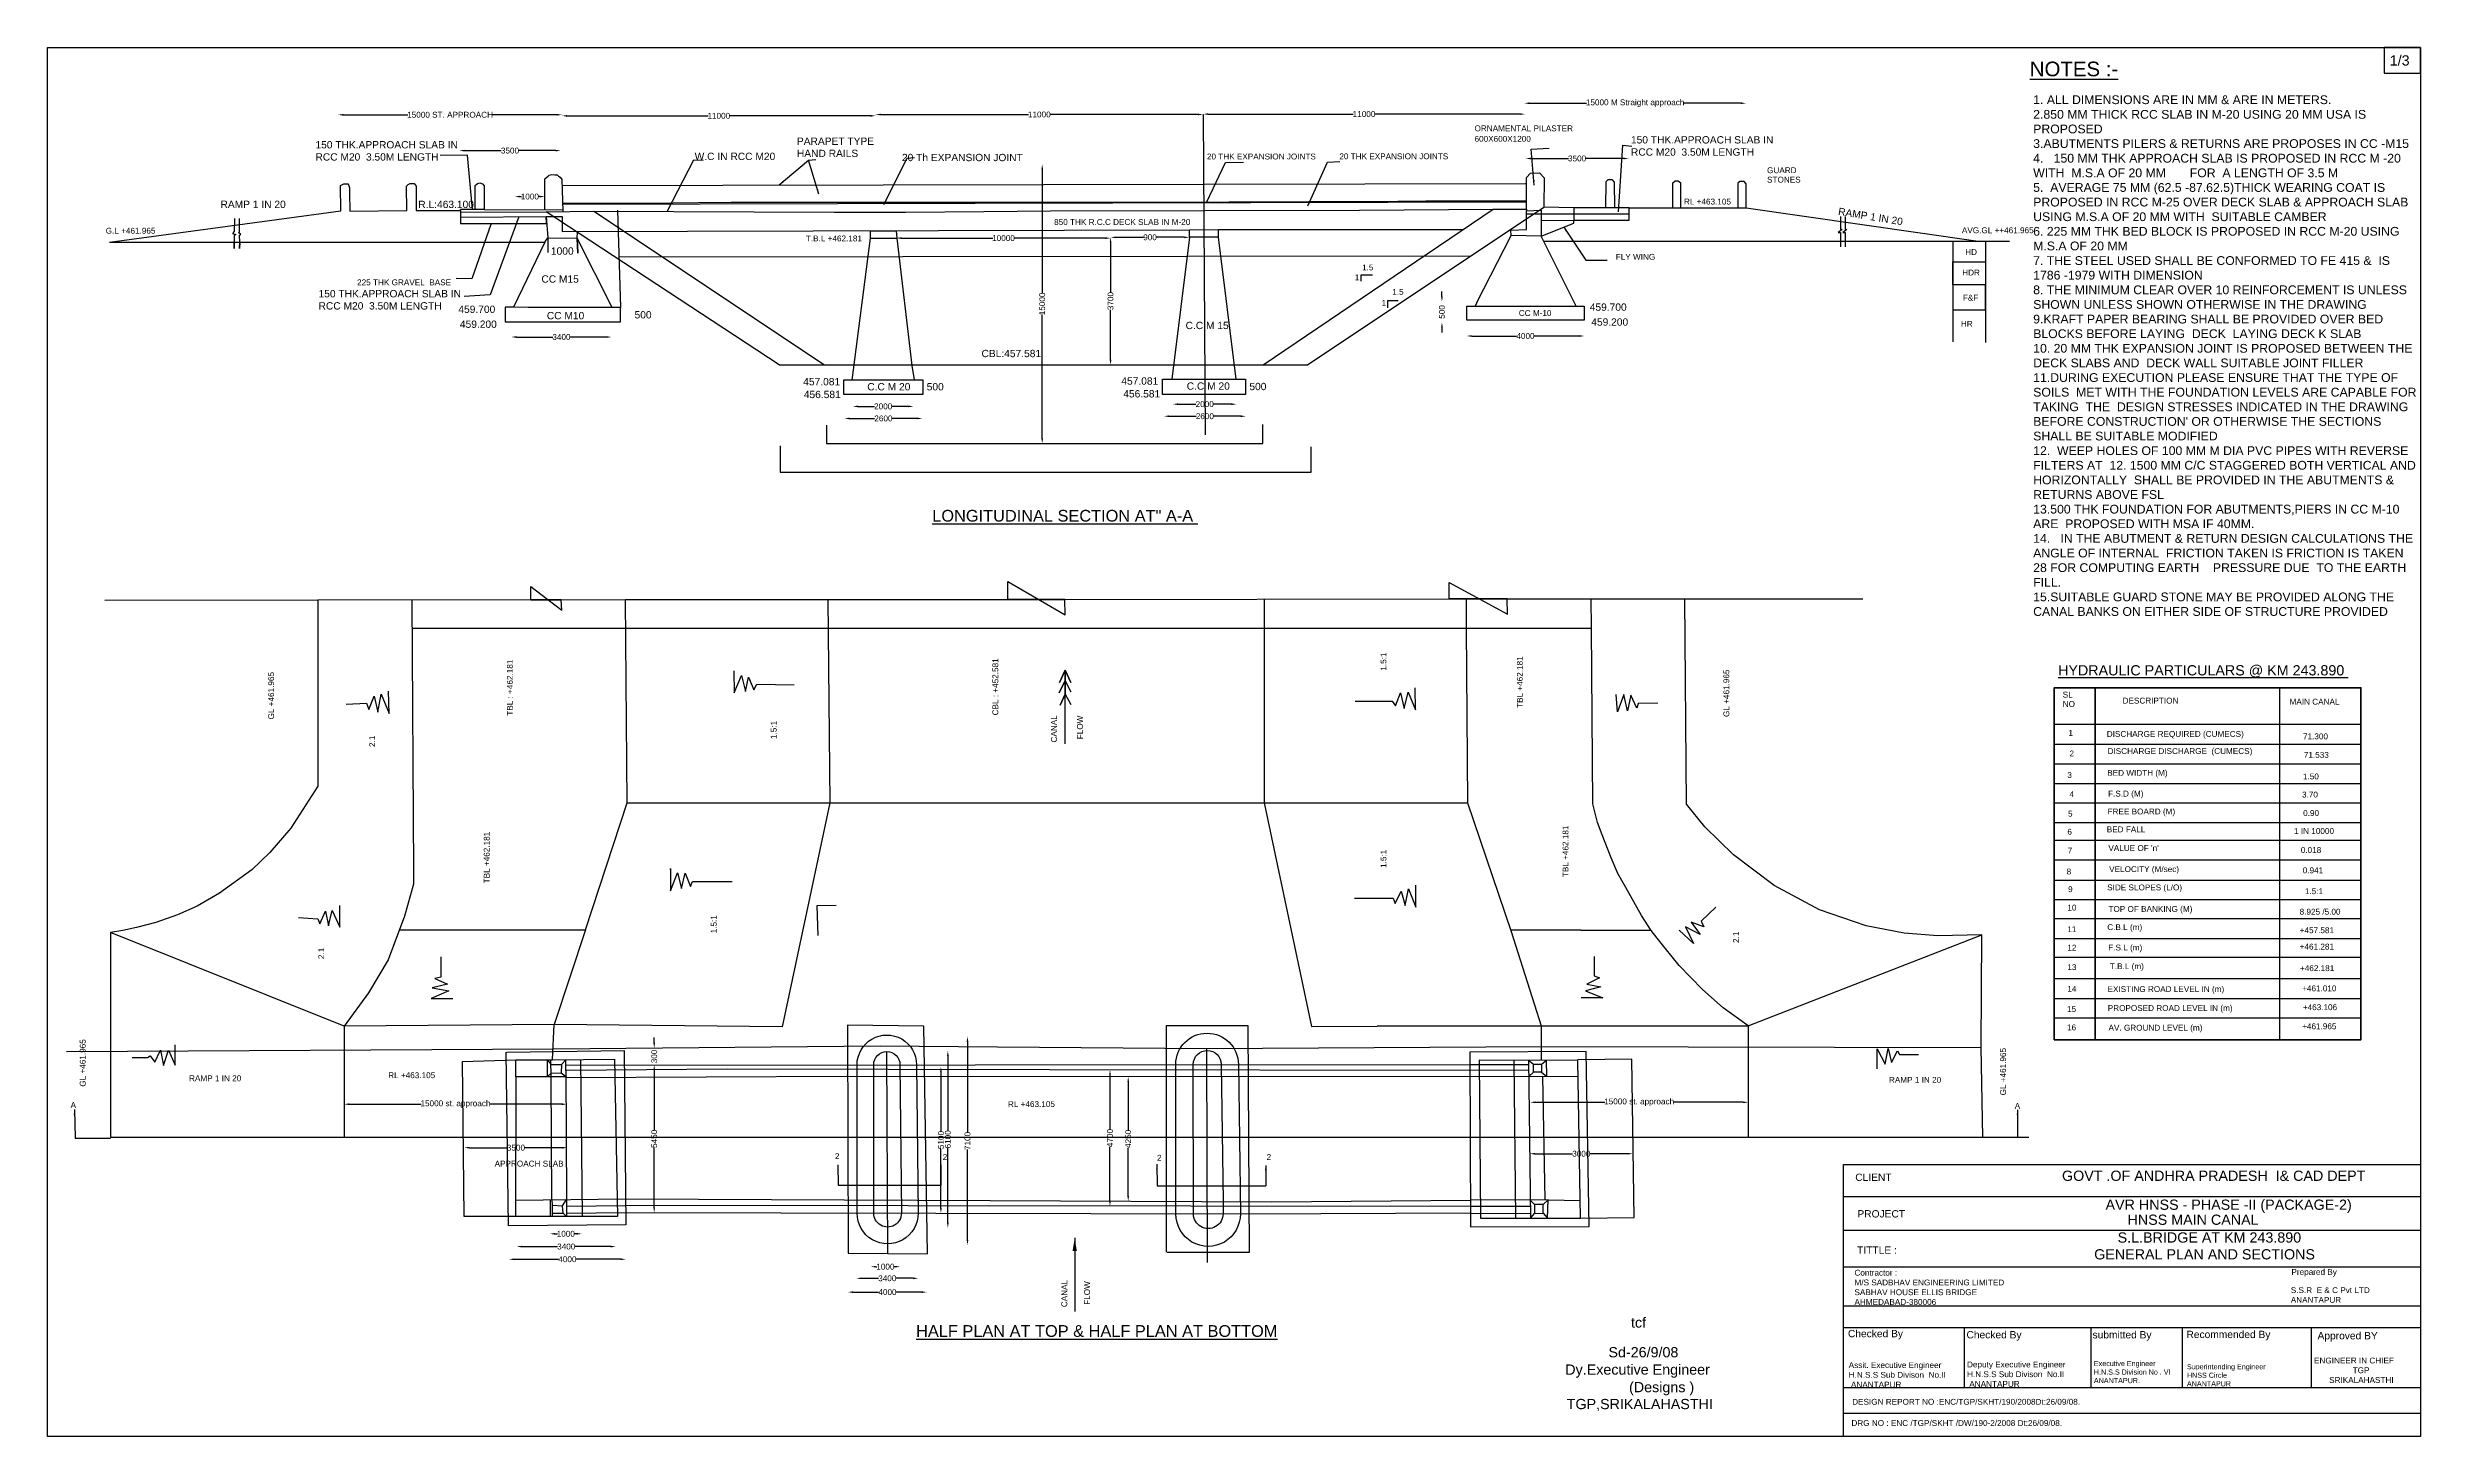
# Model space of a CAD drawing. Header units: millimetres. Extents: x 5124 to 5551403, y 2311 to 18143605.
# Drawn here: x 5470238 to 5551403, y 18096098 to 18143605 of the extents above; entities outside this region: 1.
import ezdxf

# ---------------------------------------------------------------- set-up
doc = ezdxf.new("R2010")
doc.units = ezdxf.units.MM
doc.header["$MEASUREMENT"] = 0
for name, color, linetype in [('DIMENSION', 7, 'Continuous'), ('DRAWING', 2, 'Continuous'), ('TEXT', 7, 'Continuous')]:
    doc.layers.add(name, color=color, linetype=linetype)
doc.styles.get("Standard").update_dxf_attribs({"font": 'arial.ttf', "height": 200})
doc.dimstyles.get("Standard").update_dxf_attribs({"dimtxt": 200, "dimasz": 175, "dimexe": 0.18, "dimexo": 0.0625, "dimgap": 0.09, "dimtad": 0, "dimdec": 0, "dimzin": 0, "dimdsep": 46, "dimtxsty": 'Standard', "dimcen": 0.09, "dimse1": 1, "dimse2": 1, "dimadec": 0, "dimazin": 0, "dimtfac": 1, "dimtdec": 0, "dimtofl": 0, "dimtmove": 0, "dimatfit": 3, "dimfxl": 1, "dimtolj": 1, "dimtzin": 0, "dimarcsym": 0})

# ---------------------------------------------------------------- blocks, each defined once
blk = doc.blocks.new('*D4')
at = {"layer": 'Defpoints', "color": 0, "transparency": 16777216}
for p in [(5487838, 18141303), (5480180, 18141196), (5487838, 18141196)]:
    blk.add_point(p, dxfattribs=at)
at = {"layer": 'DIMENSION', "color": 0, "lineweight": -2, "transparency": 16777216}
for p, q in [((5480355, 18141303), (5482568, 18141303)), ((5487663, 18141303), (5485450, 18141303))]:
    blk.add_line(p, q, dxfattribs=at)
at = {"layer": 'DIMENSION', "color": 0, "transparency": 16777216}
for points in [[(5480355, 18141332), (5480355, 18141274), (5480180, 18141303)], [(5487663, 18141332), (5487663, 18141274), (5487838, 18141303)]]:
    blk.add_solid(points, dxfattribs=at)
at = {"layer": 'DIMENSION', "color": 0, "transparency": 16777216, "insert": (5484009, 18141303), "char_height": 200, "attachment_point": 5}
blk.add_mtext('\\A1;15000 ST. APPROACH', dxfattribs=at)
blk = doc.blocks.new('*D5')
at = {"layer": 'Defpoints', "color": 0, "transparency": 16777216}
for p in [(5487838, 18141303), (5498562, 18141303), (5498562, 18141267)]:
    blk.add_point(p, dxfattribs=at)
at = {"layer": 'DIMENSION', "color": 0, "lineweight": -2, "transparency": 16777216}
for p, q in [((5488013, 18141267), (5492833, 18141267)), ((5498387, 18141267), (5493567, 18141267))]:
    blk.add_line(p, q, dxfattribs=at)
at = {"layer": 'DIMENSION', "color": 0, "transparency": 16777216}
for points in [[(5488013, 18141296), (5488013, 18141238), (5487838, 18141267)], [(5498387, 18141296), (5498387, 18141238), (5498562, 18141267)]]:
    blk.add_solid(points, dxfattribs=at)
at = {"layer": 'DIMENSION', "color": 0, "transparency": 16777216, "insert": (5493200, 18141267), "char_height": 200, "attachment_point": 5}
blk.add_mtext('\\A1;11000', dxfattribs=at)
blk = doc.blocks.new('*D6')
at = {"layer": 'Defpoints', "color": 0, "transparency": 16777216}
for p in [(5498562, 18141267), (5509762, 18141312), (5509762, 18141267)]:
    blk.add_point(p, dxfattribs=at)
at = {"layer": 'DIMENSION', "color": 0, "lineweight": -2, "transparency": 16777216}
for p, q in [((5498737, 18141312), (5503795, 18141312)), ((5509587, 18141312), (5504529, 18141312))]:
    blk.add_line(p, q, dxfattribs=at)
at = {"layer": 'DIMENSION', "color": 0, "transparency": 16777216}
for points in [[(5498737, 18141341), (5498737, 18141283), (5498562, 18141312)], [(5509587, 18141341), (5509587, 18141283), (5509762, 18141312)]]:
    blk.add_solid(points, dxfattribs=at)
at = {"layer": 'DIMENSION', "color": 0, "transparency": 16777216, "insert": (5504162, 18141312), "char_height": 200, "attachment_point": 5}
blk.add_mtext('\\A1;11000', dxfattribs=at)
blk = doc.blocks.new('*D7')
at = {"layer": 'Defpoints', "color": 0, "transparency": 16777216}
for p in [(5509762, 18141312), (5520774, 18141327), (5520774, 18141312)]:
    blk.add_point(p, dxfattribs=at)
at = {"layer": 'DIMENSION', "color": 0, "lineweight": -2, "transparency": 16777216}
for p, q in [((5509937, 18141327), (5514901, 18141327)), ((5520599, 18141327), (5515634, 18141327))]:
    blk.add_line(p, q, dxfattribs=at)
at = {"layer": 'DIMENSION', "color": 0, "transparency": 16777216}
for points in [[(5509937, 18141356), (5509937, 18141298), (5509762, 18141327)], [(5520599, 18141356), (5520599, 18141298), (5520774, 18141327)]]:
    blk.add_solid(points, dxfattribs=at)
at = {"layer": 'DIMENSION', "color": 0, "transparency": 16777216, "insert": (5515268, 18141327), "char_height": 200, "attachment_point": 5}
blk.add_mtext('\\A1;11000', dxfattribs=at)
blk = doc.blocks.new('*D8')
at = {"layer": 'Defpoints', "color": 0, "transparency": 16777216}
for p in [(5520752, 18141742), (5528331, 18141742), (5528331, 18141699)]:
    blk.add_point(p, dxfattribs=at)
at = {"layer": 'DIMENSION', "color": 0, "lineweight": -2, "transparency": 16777216}
for p, q in [((5520927, 18141699), (5522881, 18141699)), ((5528156, 18141699), (5526202, 18141699))]:
    blk.add_line(p, q, dxfattribs=at)
at = {"layer": 'DIMENSION', "color": 0, "transparency": 16777216}
for points in [[(5520927, 18141729), (5520927, 18141670), (5520752, 18141699)], [(5528156, 18141729), (5528156, 18141670), (5528331, 18141699)]]:
    blk.add_solid(points, dxfattribs=at)
at = {"layer": 'DIMENSION', "color": 0, "transparency": 16777216, "insert": (5524541, 18141699), "char_height": 200, "attachment_point": 5}
blk.add_mtext('\\A1;15000 M Straight approach', dxfattribs=at)
blk = doc.blocks.new('*D9')
at = {"layer": 'Defpoints', "color": 0, "transparency": 16777216}
for p in [(5520791, 18139795), (5524319, 18139808), (5524319, 18139795)]:
    blk.add_point(p, dxfattribs=at)
at = {"layer": 'DIMENSION', "color": 0, "lineweight": -2, "transparency": 16777216}
for p, q in [((5520966, 18139808), (5522257, 18139808)), ((5524144, 18139808), (5522853, 18139808))]:
    blk.add_line(p, q, dxfattribs=at)
at = {"layer": 'DIMENSION', "color": 0, "transparency": 16777216}
for points in [[(5520966, 18139837), (5520966, 18139779), (5520791, 18139808)], [(5524144, 18139837), (5524144, 18139779), (5524319, 18139808)]]:
    blk.add_solid(points, dxfattribs=at)
at = {"layer": 'DIMENSION', "color": 0, "transparency": 16777216, "insert": (5522555, 18139808), "char_height": 200, "attachment_point": 5}
blk.add_mtext('\\A1;3500', dxfattribs=at)
blk = doc.blocks.new('*D10')
at = {"layer": 'Defpoints', "color": 0, "transparency": 16777216}
for p in [(5518779, 18133712), (5522801, 18133737), (5522801, 18133712)]:
    blk.add_point(p, dxfattribs=at)
at = {"layer": 'DIMENSION', "color": 0, "lineweight": -2, "transparency": 16777216}
for p, q in [((5518954, 18133737), (5520487, 18133737)), ((5522626, 18133737), (5521092, 18133737))]:
    blk.add_line(p, q, dxfattribs=at)
at = {"layer": 'DIMENSION', "color": 0, "transparency": 16777216}
for points in [[(5518954, 18133766), (5518954, 18133708), (5518779, 18133737)], [(5522626, 18133766), (5522626, 18133708), (5522801, 18133737)]]:
    blk.add_solid(points, dxfattribs=at)
at = {"layer": 'DIMENSION', "color": 0, "transparency": 16777216, "insert": (5520790, 18133737), "char_height": 200, "attachment_point": 5}
blk.add_mtext('\\A1;4000', dxfattribs=at)
blk = doc.blocks.new('*D11')
at = {"layer": 'Defpoints', "color": 0, "transparency": 16777216}
for p in [(5517925, 18134911), (5517933, 18134911), (5517925, 18134208)]:
    blk.add_point(p, dxfattribs=at)
at = {"layer": 'DIMENSION', "color": 0, "lineweight": -2, "transparency": 16777216}
for p, q in [((5517933, 18135086), (5517933, 18135261)), ((5517933, 18134033), (5517933, 18133858))]:
    blk.add_line(p, q, dxfattribs=at)
at = {"layer": 'DIMENSION', "color": 0, "transparency": 16777216}
for points in [[(5517904, 18135086), (5517962, 18135086), (5517933, 18134911)], [(5517904, 18134033), (5517962, 18134033), (5517933, 18134208)]]:
    blk.add_solid(points, dxfattribs=at)
at = {"layer": 'DIMENSION', "color": 0, "transparency": 16777216, "insert": (5517933, 18134560), "char_height": 200, "attachment_point": 5, "rotation": 90}
blk.add_mtext('\\A1;500', dxfattribs=at)
blk = doc.blocks.new('*D12')
at = {"layer": 'Defpoints', "color": 0, "transparency": 16777216}
for p in [(5504208, 18139608), (5504261, 18139608), (5504208, 18130061)]:
    blk.add_point(p, dxfattribs=at)
at = {"layer": 'DIMENSION', "color": 0, "lineweight": -2, "transparency": 16777216}
for p, q in [((5504261, 18139433), (5504261, 18135201)), ((5504261, 18130236), (5504261, 18134468))]:
    blk.add_line(p, q, dxfattribs=at)
at = {"layer": 'DIMENSION', "color": 0, "transparency": 16777216}
for points in [[(5504232, 18139433), (5504291, 18139433), (5504261, 18139608)], [(5504232, 18130236), (5504291, 18130236), (5504261, 18130061)]]:
    blk.add_solid(points, dxfattribs=at)
at = {"layer": 'DIMENSION', "color": 0, "transparency": 16777216, "insert": (5504261, 18134835), "char_height": 200, "attachment_point": 5, "rotation": 90}
blk.add_mtext('\\A1;15000', dxfattribs=at)
blk = doc.blocks.new('*D13')
at = {"layer": 'Defpoints', "color": 0, "transparency": 16777216}
for p in [(5506598, 18137112), (5506599, 18137112), (5506599, 18132750)]:
    blk.add_point(p, dxfattribs=at)
at = {"layer": 'DIMENSION', "color": 0, "lineweight": -2, "transparency": 16777216}
for p, q in [((5506598, 18136937), (5506598, 18135229)), ((5506598, 18132925), (5506598, 18134632))]:
    blk.add_line(p, q, dxfattribs=at)
at = {"layer": 'DIMENSION', "color": 0, "transparency": 16777216}
for points in [[(5506569, 18136937), (5506628, 18136937), (5506598, 18137112)], [(5506569, 18132925), (5506628, 18132925), (5506598, 18132750)]]:
    blk.add_solid(points, dxfattribs=at)
at = {"layer": 'DIMENSION', "color": 0, "transparency": 16777216, "insert": (5506598, 18134931), "char_height": 200, "attachment_point": 5, "rotation": 90}
blk.add_mtext('\\A1;3700', dxfattribs=at)
blk = doc.blocks.new('*D14')
at = {"layer": 'Defpoints', "color": 0, "transparency": 16777216}
for p in [(5506599, 18137112), (5506599, 18137112), (5509296, 18137114)]:
    blk.add_point(p, dxfattribs=at)
at = {"layer": 'DIMENSION', "color": 0, "lineweight": -2, "transparency": 16777216}
for p, q in [((5506774, 18137112), (5507727, 18137112)), ((5509121, 18137112), (5508168, 18137112))]:
    blk.add_line(p, q, dxfattribs=at)
at = {"layer": 'DIMENSION', "color": 0, "transparency": 16777216}
for points in [[(5506774, 18137141), (5506774, 18137082), (5506599, 18137112)], [(5509121, 18137141), (5509121, 18137082), (5509296, 18137112)]]:
    blk.add_solid(points, dxfattribs=at)
at = {"layer": 'DIMENSION', "color": 0, "transparency": 16777216, "insert": (5507948, 18137112), "char_height": 200, "attachment_point": 5}
blk.add_mtext('\\A1;900', dxfattribs=at)
blk = doc.blocks.new('*D15')
at = {"layer": 'Defpoints', "color": 0, "transparency": 16777216}
for p in [(5499277, 18137191), (5499277, 18137085), (5506599, 18137179)]:
    blk.add_point(p, dxfattribs=at)
at = {"layer": 'DIMENSION', "color": 0, "lineweight": -2, "transparency": 16777216}
for p, q in [((5499452, 18137085), (5502571, 18137085)), ((5506424, 18137085), (5503305, 18137085))]:
    blk.add_line(p, q, dxfattribs=at)
at = {"layer": 'DIMENSION', "color": 0, "transparency": 16777216}
for points in [[(5499452, 18137115), (5499452, 18137056), (5499277, 18137085)], [(5506424, 18137115), (5506424, 18137056), (5506599, 18137085)]]:
    blk.add_solid(points, dxfattribs=at)
at = {"layer": 'DIMENSION', "color": 0, "transparency": 16777216, "insert": (5502938, 18137085), "char_height": 200, "attachment_point": 5}
blk.add_mtext('\\A1;10000', dxfattribs=at)
blk = doc.blocks.new('*D16')
at = {"layer": 'Defpoints', "color": 0, "transparency": 16777216}
for p in [(5486107, 18133685), (5489530, 18133703), (5489530, 18133685)]:
    blk.add_point(p, dxfattribs=at)
at = {"layer": 'DIMENSION', "color": 0, "lineweight": -2, "transparency": 16777216}
for p, q in [((5486282, 18133703), (5487520, 18133703)), ((5489355, 18133703), (5488117, 18133703))]:
    blk.add_line(p, q, dxfattribs=at)
at = {"layer": 'DIMENSION', "color": 0, "transparency": 16777216}
for points in [[(5486282, 18133732), (5486282, 18133674), (5486107, 18133703)], [(5489355, 18133732), (5489355, 18133674), (5489530, 18133703)]]:
    blk.add_solid(points, dxfattribs=at)
at = {"layer": 'DIMENSION', "color": 0, "transparency": 16777216, "insert": (5487818, 18133703), "char_height": 200, "attachment_point": 5}
blk.add_mtext('\\A1;3400', dxfattribs=at)
blk = doc.blocks.new('*D17')
at = {"layer": 'Defpoints', "color": 0, "transparency": 16777216}
for p in [(5484325, 18139989), (5487790, 18140078), (5487790, 18139989)]:
    blk.add_point(p, dxfattribs=at)
at = {"layer": 'DIMENSION', "color": 0, "lineweight": -2, "transparency": 16777216}
for p, q in [((5484500, 18140078), (5485759, 18140078)), ((5487615, 18140078), (5486356, 18140078))]:
    blk.add_line(p, q, dxfattribs=at)
at = {"layer": 'DIMENSION', "color": 0, "transparency": 16777216}
for points in [[(5484500, 18140107), (5484500, 18140049), (5484325, 18140078)], [(5487615, 18140107), (5487615, 18140049), (5487790, 18140078)]]:
    blk.add_solid(points, dxfattribs=at)
at = {"layer": 'DIMENSION', "color": 0, "transparency": 16777216, "insert": (5486058, 18140078), "char_height": 200, "attachment_point": 5}
blk.add_mtext('\\A1;3500', dxfattribs=at)
blk = doc.blocks.new('*D18')
at = {"layer": 'Defpoints', "color": 0, "transparency": 16777216}
for p in [(5486224, 18138501), (5487249, 18138506), (5487249, 18138506)]:
    blk.add_point(p, dxfattribs=at)
at = {"layer": 'DIMENSION', "color": 0, "lineweight": -2, "transparency": 16777216}
for p, q in [((5486399, 18138506), (5486448, 18138506)), ((5487074, 18138506), (5487026, 18138506))]:
    blk.add_line(p, q, dxfattribs=at)
at = {"layer": 'DIMENSION', "color": 0, "transparency": 16777216}
for points in [[(5486399, 18138535), (5486399, 18138477), (5486224, 18138506)], [(5487074, 18138535), (5487074, 18138477), (5487249, 18138506)]]:
    blk.add_solid(points, dxfattribs=at)
at = {"layer": 'DIMENSION', "color": 0, "transparency": 16777216, "insert": (5486737, 18138506), "char_height": 200, "attachment_point": 5}
blk.add_mtext('\\A1;1000', dxfattribs=at)
blk = doc.blocks.new('*D19')
at = {"layer": 'Defpoints', "color": 0, "transparency": 16777216}
for p in [(5480384, 18107415), (5488002, 18107464), (5488002, 18107415)]:
    blk.add_point(p, dxfattribs=at)
at = {"layer": 'DIMENSION', "color": 0, "lineweight": -2, "transparency": 16777216}
for p, q in [((5480559, 18107464), (5483021, 18107464)), ((5487827, 18107464), (5485364, 18107464))]:
    blk.add_line(p, q, dxfattribs=at)
at = {"layer": 'DIMENSION', "color": 0, "transparency": 16777216}
for points in [[(5480559, 18107493), (5480559, 18107434), (5480384, 18107464)], [(5487827, 18107493), (5487827, 18107434), (5488002, 18107464)]]:
    blk.add_solid(points, dxfattribs=at)
at = {"layer": 'DIMENSION', "color": 0, "transparency": 16777216, "insert": (5484193, 18107464), "char_height": 200, "attachment_point": 5}
blk.add_mtext('\\A1;15000 st. approach', dxfattribs=at)
blk = doc.blocks.new('*D20')
at = {"layer": 'Defpoints', "color": 0, "transparency": 16777216}
for p in [(5486024, 18102190), (5490019, 18102190), (5490019, 18102161)]:
    blk.add_point(p, dxfattribs=at)
at = {"layer": 'DIMENSION', "color": 0, "lineweight": -2, "transparency": 16777216}
for p, q in [((5486199, 18102161), (5487719, 18102161)), ((5489844, 18102161), (5488324, 18102161))]:
    blk.add_line(p, q, dxfattribs=at)
at = {"layer": 'DIMENSION', "color": 0, "transparency": 16777216}
for points in [[(5486199, 18102190), (5486199, 18102132), (5486024, 18102161)], [(5489844, 18102190), (5489844, 18102132), (5490019, 18102161)]]:
    blk.add_solid(points, dxfattribs=at)
at = {"layer": 'DIMENSION', "color": 0, "transparency": 16777216, "insert": (5488021, 18102161), "char_height": 200, "attachment_point": 5}
blk.add_mtext('\\A1;4000', dxfattribs=at)
blk = doc.blocks.new('*D21')
at = {"layer": 'Defpoints', "color": 0, "transparency": 16777216}
for p in [(5486287, 18102579), (5489678, 18102595), (5489678, 18102579)]:
    blk.add_point(p, dxfattribs=at)
at = {"layer": 'DIMENSION', "color": 0, "lineweight": -2, "transparency": 16777216}
for p, q in [((5486462, 18102595), (5487684, 18102595)), ((5489503, 18102595), (5488281, 18102595))]:
    blk.add_line(p, q, dxfattribs=at)
at = {"layer": 'DIMENSION', "color": 0, "transparency": 16777216}
for points in [[(5486462, 18102624), (5486462, 18102566), (5486287, 18102595)], [(5489503, 18102624), (5489503, 18102566), (5489678, 18102595)]]:
    blk.add_solid(points, dxfattribs=at)
at = {"layer": 'DIMENSION', "color": 0, "transparency": 16777216, "insert": (5487982, 18102595), "char_height": 200, "attachment_point": 5}
blk.add_mtext('\\A1;3400', dxfattribs=at)
blk = doc.blocks.new('*D22')
at = {"layer": 'Defpoints', "color": 0, "transparency": 16777216}
for p in [(5487426, 18103000), (5488509, 18103032), (5488509, 18103000)]:
    blk.add_point(p, dxfattribs=at)
at = {"layer": 'DIMENSION', "color": 0, "lineweight": -2, "transparency": 16777216}
for p, q in [((5487601, 18103032), (5487679, 18103032)), ((5488334, 18103032), (5488256, 18103032))]:
    blk.add_line(p, q, dxfattribs=at)
at = {"layer": 'DIMENSION', "color": 0, "transparency": 16777216}
for points in [[(5487601, 18103061), (5487601, 18103002), (5487426, 18103032)], [(5488334, 18103061), (5488334, 18103002), (5488509, 18103032)]]:
    blk.add_solid(points, dxfattribs=at)
at = {"layer": 'DIMENSION', "color": 0, "transparency": 16777216, "insert": (5487967, 18103032), "char_height": 200, "attachment_point": 5}
blk.add_mtext('\\A1;1000', dxfattribs=at)
blk = doc.blocks.new('*D23')
at = {"layer": 'Defpoints', "color": 0, "transparency": 16777216}
for p in [(5484494, 18105969), (5488028, 18105977), (5488028, 18105969)]:
    blk.add_point(p, dxfattribs=at)
at = {"layer": 'DIMENSION', "color": 0, "lineweight": -2, "transparency": 16777216}
for p, q in [((5484669, 18105977), (5485963, 18105977)), ((5487853, 18105977), (5486559, 18105977))]:
    blk.add_line(p, q, dxfattribs=at)
at = {"layer": 'DIMENSION', "color": 0, "transparency": 16777216}
for points in [[(5484669, 18106006), (5484669, 18105947), (5484494, 18105977)], [(5487853, 18106006), (5487853, 18105947), (5488028, 18105977)]]:
    blk.add_solid(points, dxfattribs=at)
at = {"layer": 'DIMENSION', "color": 0, "transparency": 16777216, "insert": (5486261, 18105977), "char_height": 200, "attachment_point": 5}
blk.add_mtext('\\A1;3500', dxfattribs=at)
blk = doc.blocks.new('*D24')
at = {"layer": 'Defpoints', "color": 0, "transparency": 16777216}
for p in [(5497619, 18101019), (5500317, 18101037), (5500317, 18101019)]:
    blk.add_point(p, dxfattribs=at)
at = {"layer": 'DIMENSION', "color": 0, "lineweight": -2, "transparency": 16777216}
for p, q in [((5497794, 18101037), (5498666, 18101037)), ((5500142, 18101037), (5499271, 18101037))]:
    blk.add_line(p, q, dxfattribs=at)
at = {"layer": 'DIMENSION', "color": 0, "transparency": 16777216}
for points in [[(5497794, 18101066), (5497794, 18101008), (5497619, 18101037)], [(5500142, 18101066), (5500142, 18101008), (5500317, 18101037)]]:
    blk.add_solid(points, dxfattribs=at)
at = {"layer": 'DIMENSION', "color": 0, "transparency": 16777216, "insert": (5498968, 18101037), "char_height": 200, "attachment_point": 5}
blk.add_mtext('\\A1;4000', dxfattribs=at)
blk = doc.blocks.new('*D25')
at = {"layer": 'Defpoints', "color": 0, "transparency": 16777216}
for p in [(5497904, 18101484), (5500021, 18101509), (5500021, 18101484)]:
    blk.add_point(p, dxfattribs=at)
at = {"layer": 'DIMENSION', "color": 0, "lineweight": -2, "transparency": 16777216}
for p, q in [((5498079, 18101509), (5498664, 18101509)), ((5499846, 18101509), (5499261, 18101509))]:
    blk.add_line(p, q, dxfattribs=at)
at = {"layer": 'DIMENSION', "color": 0, "transparency": 16777216}
for points in [[(5498079, 18101538), (5498079, 18101479), (5497904, 18101509)], [(5499846, 18101538), (5499846, 18101479), (5500021, 18101509)]]:
    blk.add_solid(points, dxfattribs=at)
at = {"layer": 'DIMENSION', "color": 0, "transparency": 16777216, "insert": (5498962, 18101509), "char_height": 200, "attachment_point": 5}
blk.add_mtext('\\A1;3400', dxfattribs=at)
blk = doc.blocks.new('*D26')
at = {"layer": 'Defpoints', "color": 0, "transparency": 16777216}
for p in [(5498394, 18101860), (5499401, 18101907), (5499401, 18101860)]:
    blk.add_point(p, dxfattribs=at)
at = {"layer": 'DIMENSION', "color": 0, "lineweight": -2, "transparency": 16777216}
for p, q in [((5498569, 18101907), (5498608, 18101907)), ((5499226, 18101907), (5499186, 18101907))]:
    blk.add_line(p, q, dxfattribs=at)
at = {"layer": 'DIMENSION', "color": 0, "transparency": 16777216}
for points in [[(5498569, 18101936), (5498569, 18101878), (5498394, 18101907)], [(5499226, 18101936), (5499226, 18101878), (5499401, 18101907)]]:
    blk.add_solid(points, dxfattribs=at)
at = {"layer": 'DIMENSION', "color": 0, "transparency": 16777216, "insert": (5498897, 18101907), "char_height": 200, "attachment_point": 5}
blk.add_mtext('\\A1;1000', dxfattribs=at)
blk = doc.blocks.new('*D27')
at = {"layer": 'Defpoints', "color": 0, "transparency": 16777216}
for p in [(5520952, 18107542), (5528404, 18107542), (5528404, 18107529)]:
    blk.add_point(p, dxfattribs=at)
at = {"layer": 'DIMENSION', "color": 0, "lineweight": -2, "transparency": 16777216}
for p, q in [((5521127, 18107529), (5523507, 18107529)), ((5528229, 18107529), (5525850, 18107529))]:
    blk.add_line(p, q, dxfattribs=at)
at = {"layer": 'DIMENSION', "color": 0, "transparency": 16777216}
for points in [[(5521127, 18107558), (5521127, 18107500), (5520952, 18107529)], [(5528229, 18107558), (5528229, 18107500), (5528404, 18107529)]]:
    blk.add_solid(points, dxfattribs=at)
at = {"layer": 'DIMENSION', "color": 0, "transparency": 16777216, "insert": (5524678, 18107529), "char_height": 200, "attachment_point": 5}
blk.add_mtext('\\A1;15000 st. approach', dxfattribs=at)
blk = doc.blocks.new('*D28')
at = {"layer": 'Defpoints', "color": 0, "transparency": 16777216}
for p in [(5520942, 18105763), (5524458, 18105770), (5524458, 18105763)]:
    blk.add_point(p, dxfattribs=at)
at = {"layer": 'DIMENSION', "color": 0, "lineweight": -2, "transparency": 16777216}
for p, q in [((5521117, 18105770), (5522402, 18105770)), ((5524283, 18105770), (5522998, 18105770))]:
    blk.add_line(p, q, dxfattribs=at)
at = {"layer": 'DIMENSION', "color": 0, "transparency": 16777216}
for points in [[(5521117, 18105799), (5521117, 18105741), (5520942, 18105770)], [(5524283, 18105799), (5524283, 18105741), (5524458, 18105770)]]:
    blk.add_solid(points, dxfattribs=at)
at = {"layer": 'DIMENSION', "color": 0, "transparency": 16777216, "insert": (5522700, 18105770), "char_height": 200, "attachment_point": 5}
blk.add_mtext('\\A1;3000', dxfattribs=at)
blk = doc.blocks.new('*D29')
at = {"layer": 'Defpoints', "color": 0, "transparency": 16777216}
for p in [(5501706, 18109770), (5501762, 18109770), (5501762, 18102645)]:
    blk.add_point(p, dxfattribs=at)
at = {"layer": 'DIMENSION', "color": 0, "lineweight": -2, "transparency": 16777216}
for p, q in [((5501706, 18109595), (5501706, 18106505)), ((5501706, 18102820), (5501706, 18105910))]:
    blk.add_line(p, q, dxfattribs=at)
at = {"layer": 'DIMENSION', "color": 0, "transparency": 16777216}
for points in [[(5501677, 18109595), (5501735, 18109595), (5501706, 18109770)], [(5501677, 18102820), (5501735, 18102820), (5501706, 18102645)]]:
    blk.add_solid(points, dxfattribs=at)
at = {"layer": 'DIMENSION', "color": 0, "transparency": 16777216, "insert": (5501706, 18106208), "char_height": 200, "attachment_point": 5, "rotation": 90}
blk.add_mtext('\\A1;7100', dxfattribs=at)
blk = doc.blocks.new('*D30')
at = {"layer": 'Defpoints', "color": 0, "transparency": 16777216}
for p in [(5501034, 18109288), (5501131, 18109288), (5501131, 18103235)]:
    blk.add_point(p, dxfattribs=at)
at = {"layer": 'DIMENSION', "color": 0, "lineweight": -2, "transparency": 16777216}
for p, q in [((5501034, 18109113), (5501034, 18106560)), ((5501034, 18103410), (5501034, 18105963))]:
    blk.add_line(p, q, dxfattribs=at)
at = {"layer": 'DIMENSION', "color": 0, "transparency": 16777216}
for points in [[(5501005, 18109113), (5501064, 18109113), (5501034, 18109288)], [(5501005, 18103410), (5501064, 18103410), (5501034, 18103235)]]:
    blk.add_solid(points, dxfattribs=at)
at = {"layer": 'DIMENSION', "color": 0, "transparency": 16777216, "insert": (5501034, 18106262), "char_height": 200, "attachment_point": 5, "rotation": 90}
blk.add_mtext('\\A1;6100', dxfattribs=at)
blk = doc.blocks.new('*D31')
at = {"layer": 'Defpoints', "color": 0, "transparency": 16777216}
for p in [(5500797, 18108740), (5500803, 18108740), (5500803, 18103738)]:
    blk.add_point(p, dxfattribs=at)
at = {"layer": 'DIMENSION', "color": 0, "lineweight": -2, "transparency": 16777216}
for p, q in [((5500797, 18108565), (5500797, 18106538)), ((5500797, 18103913), (5500797, 18105941))]:
    blk.add_line(p, q, dxfattribs=at)
at = {"layer": 'DIMENSION', "color": 0, "transparency": 16777216}
for points in [[(5500768, 18108565), (5500826, 18108565), (5500797, 18108740)], [(5500768, 18103913), (5500826, 18103913), (5500797, 18103738)]]:
    blk.add_solid(points, dxfattribs=at)
at = {"layer": 'DIMENSION', "color": 0, "transparency": 16777216, "insert": (5500797, 18106239), "char_height": 200, "attachment_point": 5, "rotation": 90}
blk.add_mtext('\\A1;5100', dxfattribs=at)
blk = doc.blocks.new('*D32')
at = {"layer": 'Defpoints', "color": 0, "transparency": 16777216}
for p in [(5506517, 18108635), (5506511, 18103979), (5506579, 18103979)]:
    blk.add_point(p, dxfattribs=at)
at = {"layer": 'TEXT', "color": 0, "lineweight": -2, "transparency": 16777216}
for p, q in [((5506579, 18108460), (5506579, 18106609)), ((5506579, 18104154), (5506579, 18106005))]:
    blk.add_line(p, q, dxfattribs=at)
at = {"layer": 'TEXT', "color": 0, "transparency": 16777216}
for points in [[(5506550, 18108460), (5506608, 18108460), (5506579, 18108635)], [(5506550, 18104154), (5506608, 18104154), (5506579, 18103979)]]:
    blk.add_solid(points, dxfattribs=at)
at = {"layer": 'TEXT', "color": 0, "transparency": 16777216, "insert": (5506579, 18106307), "char_height": 200, "attachment_point": 5, "rotation": 90}
blk.add_mtext('\\A1;4700', dxfattribs=at)
blk = doc.blocks.new('*D33')
at = {"layer": 'Defpoints', "color": 0, "transparency": 16777216}
for p in [(5507148, 18108405), (5507129, 18104150), (5507202, 18104150)]:
    blk.add_point(p, dxfattribs=at)
at = {"layer": 'TEXT', "color": 0, "lineweight": -2, "transparency": 16777216}
for p, q in [((5507202, 18108230), (5507202, 18106580)), ((5507202, 18104325), (5507202, 18105975))]:
    blk.add_line(p, q, dxfattribs=at)
at = {"layer": 'TEXT', "color": 0, "transparency": 16777216}
for points in [[(5507173, 18108230), (5507231, 18108230), (5507202, 18108405)], [(5507173, 18104325), (5507231, 18104325), (5507202, 18104150)]]:
    blk.add_solid(points, dxfattribs=at)
at = {"layer": 'TEXT', "color": 0, "transparency": 16777216, "insert": (5507202, 18106278), "char_height": 200, "attachment_point": 5, "rotation": 90}
blk.add_mtext('\\A1;4250', dxfattribs=at)
blk = doc.blocks.new('*D34')
at = {"layer": 'Defpoints', "color": 0, "transparency": 16777216}
for p in [(5490991, 18108805), (5491038, 18109391), (5491039, 18108805)]:
    blk.add_point(p, dxfattribs=at)
at = {"layer": 'TEXT', "color": 0, "lineweight": -2, "transparency": 16777216}
for p, q in [((5490991, 18109566), (5490991, 18109741)), ((5490991, 18108630), (5490991, 18108455))]:
    blk.add_line(p, q, dxfattribs=at)
at = {"layer": 'TEXT', "color": 0, "transparency": 16777216}
for points in [[(5490962, 18109566), (5491020, 18109566), (5490991, 18109391)], [(5490962, 18108630), (5491020, 18108630), (5490991, 18108805)]]:
    blk.add_solid(points, dxfattribs=at)
at = {"layer": 'TEXT', "color": 0, "transparency": 16777216, "insert": (5490991, 18109098), "char_height": 200, "attachment_point": 5, "rotation": 90}
blk.add_mtext('\\A1;300', dxfattribs=at)
blk = doc.blocks.new('*D35')
at = {"layer": 'Defpoints', "color": 0, "transparency": 16777216}
for p in [(5490991, 18108805), (5490981, 18103755), (5490990, 18103755)]:
    blk.add_point(p, dxfattribs=at)
at = {"layer": 'TEXT', "color": 0, "lineweight": -2, "transparency": 16777216}
for p, q in [((5490990, 18108630), (5490990, 18106578)), ((5490990, 18103930), (5490990, 18105981))]:
    blk.add_line(p, q, dxfattribs=at)
at = {"layer": 'TEXT', "color": 0, "transparency": 16777216}
for points in [[(5490961, 18108630), (5491019, 18108630), (5490990, 18108805)], [(5490961, 18103930), (5491019, 18103930), (5490990, 18103755)]]:
    blk.add_solid(points, dxfattribs=at)
at = {"layer": 'TEXT', "color": 0, "transparency": 16777216, "insert": (5490990, 18106280), "char_height": 200, "attachment_point": 5, "rotation": 90}
blk.add_mtext('\\A1;5450', dxfattribs=at)
blk = doc.blocks.new('*D36')
at = {"layer": 'Defpoints', "color": 0, "transparency": 16777216}
for p in [(5497499, 18130896), (5500162, 18130917), (5500162, 18130875)]:
    blk.add_point(p, dxfattribs=at)
at = {"layer": 'DIMENSION', "color": 0, "lineweight": -2, "transparency": 16777216}
for p, q in [((5497674, 18130917), (5498530, 18130917)), ((5499987, 18130917), (5499130, 18130917))]:
    blk.add_line(p, q, dxfattribs=at)
at = {"layer": 'DIMENSION', "color": 0, "transparency": 16777216}
for points in [[(5497674, 18130946), (5497674, 18130888), (5497499, 18130917)], [(5499987, 18130946), (5499987, 18130888), (5500162, 18130917)]]:
    blk.add_solid(points, dxfattribs=at)
at = {"layer": 'DIMENSION', "color": 0, "transparency": 16777216, "insert": (5498830, 18130917), "char_height": 200, "attachment_point": 5}
blk.add_mtext('\\A1;2600', dxfattribs=at)
blk = doc.blocks.new('*D37')
at = {"layer": 'Defpoints', "color": 0, "transparency": 16777216}
for p in [(5497784, 18131308), (5499859, 18131329), (5499859, 18131311)]:
    blk.add_point(p, dxfattribs=at)
at = {"layer": 'DIMENSION', "color": 0, "lineweight": -2, "transparency": 16777216}
for p, q in [((5497959, 18131329), (5498522, 18131329)), ((5499684, 18131329), (5499122, 18131329))]:
    blk.add_line(p, q, dxfattribs=at)
at = {"layer": 'DIMENSION', "color": 0, "transparency": 16777216}
for points in [[(5497959, 18131358), (5497959, 18131300), (5497784, 18131329)], [(5499684, 18131358), (5499684, 18131300), (5499859, 18131329)]]:
    blk.add_solid(points, dxfattribs=at)
at = {"layer": 'DIMENSION', "color": 0, "transparency": 16777216, "insert": (5498822, 18131329), "char_height": 200, "attachment_point": 5}
blk.add_mtext('\\A1;2000', dxfattribs=at)
blk = doc.blocks.new('*D38')
at = {"layer": 'Defpoints', "color": 0, "transparency": 16777216}
for p in [(5508425, 18130968), (5511223, 18130993), (5511223, 18130975)]:
    blk.add_point(p, dxfattribs=at)
at = {"layer": 'DIMENSION', "color": 0, "lineweight": -2, "transparency": 16777216}
for p, q in [((5508600, 18130993), (5509524, 18130993)), ((5511048, 18130993), (5510124, 18130993))]:
    blk.add_line(p, q, dxfattribs=at)
at = {"layer": 'DIMENSION', "color": 0, "transparency": 16777216}
for points in [[(5508600, 18131022), (5508600, 18130964), (5508425, 18130993)], [(5511048, 18131022), (5511048, 18130964), (5511223, 18130993)]]:
    blk.add_solid(points, dxfattribs=at)
at = {"layer": 'DIMENSION', "color": 0, "transparency": 16777216, "insert": (5509824, 18130993), "char_height": 200, "attachment_point": 5}
blk.add_mtext('\\A1;2600', dxfattribs=at)
blk = doc.blocks.new('*D39')
at = {"layer": 'Defpoints', "color": 0, "transparency": 16777216}
for p in [(5508730, 18131384), (5510908, 18131405), (5510908, 18131386)]:
    blk.add_point(p, dxfattribs=at)
at = {"layer": 'DIMENSION', "color": 0, "lineweight": -2, "transparency": 16777216}
for p, q in [((5508905, 18131405), (5509519, 18131405)), ((5510733, 18131405), (5510119, 18131405))]:
    blk.add_line(p, q, dxfattribs=at)
at = {"layer": 'DIMENSION', "color": 0, "transparency": 16777216}
for points in [[(5508905, 18131434), (5508905, 18131376), (5508730, 18131405)], [(5510733, 18131434), (5510733, 18131376), (5510908, 18131405)]]:
    blk.add_solid(points, dxfattribs=at)
at = {"layer": 'DIMENSION', "color": 0, "transparency": 16777216, "insert": (5509819, 18131405), "char_height": 200, "attachment_point": 5}
blk.add_mtext('\\A1;2000', dxfattribs=at)

msp = doc.modelspace()

# ---------------------------------------------------------------- linework, layer by layer
at = {"layer": 'DRAWING'}
for points in [[(5509761.7, 18141312.3), (5509833.3, 18130354.5)], [(5520821.7, 18137917.9), (5524340.9, 18137917.9)], [(5521321.6, 18137689.8), (5522446.6, 18137702.8)], [(5489785.2, 18136444.4), (5518924.3, 18136480.8)], [(5487511.1, 18108981.4), (5487567.9, 18110186.5)], [(5497619.2, 18102374), (5500339.9, 18102348.5), (5500211.8, 18110132), (5497602.1, 18110169.6), (5497619.2, 18102374)], [(5508536.6, 18102400.9), (5511350.9, 18102400.9), (5511306.8, 18110140.5), (5508499.1, 18110140.5), (5508499.1, 18102400.9)], [(5521325.6, 18110144.2), (5521321.3, 18108968.1)], [(5470890.5, 18109264.4), (5487540.5, 18109359.4), (5498720.5, 18109461.3), (5502736.6, 18109422.8), (5509892.4, 18109364.4), (5521339.9, 18109438.4), (5536372.7, 18109398.9)], [(5487437.2, 18108981.1), (5487511.1, 18108981.4), (5489631, 18109004.1), (5489736.4, 18103618.4), (5485986.4, 18103623.5), (5484488.3, 18103625.5), (5484431.4, 18108929.9), (5486262, 18108976.2)], [(5485946.6, 18109243.3), (5489959.1, 18109300.8), (5490021.8, 18103333.6), (5486009.9, 18103305), (5485924.9, 18109243)], [(5518890.7, 18108615.1), (5504511.7, 18108638.7), (5493491, 18108657.4), (5487971.9, 18108617), (5487965.3, 18108987.4), (5487821.4, 18108822.2), (5487803.1, 18108532.7), (5487993.8, 18108400.7), (5486258.3, 18108397), (5486262, 18108976.2), (5487511.1, 18108981.4)], [(5487326, 18108980.6), (5487327.3, 18108399.3)], [(5487326, 18108980.6), (5487462.1, 18108827.1), (5487821.4, 18108822.2)], [(5487469.7, 18108399.6), (5487459.3, 18108981.2)], [(5487968.6, 18108802.2), (5501966.7, 18108815.7), (5511294.4, 18108824.7), (5518890, 18108806.4)], [(5488541.4, 18103620), (5488484, 18108991.8)], [(5498979.5, 18102361.3), (5498944.3, 18109262.8)], [(5509915.5, 18102053.1), (5509892.4, 18109364.4)], [(5518910.8, 18103271.9), (5522964.5, 18103279.8), (5522863.4, 18109269.4), (5518888.4, 18109248.6), (5518910.8, 18103271.9)], [(5520896, 18108813.9), (5518890, 18108806.4)], [(5519249.1, 18103562.8), (5522668.1, 18103569.7), (5522584.1, 18108963.5), (5519204.1, 18108975.8), (5519249.1, 18103562.8)], [(5520458.7, 18103565.2), (5520403.6, 18108971.4)], [(5520894.1, 18108969.6), (5520958.6, 18103566.2)], [(5520894.1, 18108969.6), (5521062.4, 18108833.4), (5521338.8, 18108829.7), (5521338.8, 18108561), (5521069.9, 18108561), (5521062.4, 18108833.4)], [(5521338.8, 18108833.4), (5521510.8, 18108967.4)], [(5521526, 18108411), (5521510.8, 18108967.4)], [(5522668.1, 18103569.7), (5524509.4, 18103585.1), (5524425.7, 18109010.2), (5522583.9, 18108981.6)], [(5486258.3, 18108397), (5486251.8, 18103623.1)], [(5487327.3, 18108399.3), (5487464, 18108528.5), (5487803.1, 18108532.7)], [(5487493.9, 18104198.5), (5487469.7, 18108399.6)], [(5487971.9, 18108617), (5487990, 18104203.8)], [(5518891.6, 18108399.5), (5497564.4, 18108409.7), (5487972.9, 18108370.3)], [(5520898.3, 18108622.6), (5518890.7, 18108615.1)], [(5521385, 18108408.8), (5518891.6, 18108399.5)], [(5521069.9, 18108561), (5520900.8, 18108407)], [(5521338.8, 18108561), (5521526, 18108411)], [(5521459.4, 18104188.9), (5521385, 18108408.8), (5522592.5, 18108427.6)], [(5486252.6, 18104185.5), (5490012.4, 18104225)], [(5487430, 18104197.9), (5487429.2, 18103621.5)], [(5487493.9, 18104198.5), (5487503.6, 18104008.7)], [(5487503.6, 18104008.7), (5487500.3, 18103738.4), (5487879.3, 18103736)], [(5487503.6, 18104008.7), (5487850.2, 18103992.5), (5487990, 18104203.8), (5487989.2, 18103620.8), (5487879.3, 18103736), (5487850.2, 18103992.5)], [(5487989.7, 18103978.5), (5490014.8, 18103999.8)], [(5490012.4, 18104225), (5502480.7, 18104170.6), (5512120.1, 18104128.4), (5518907.4, 18104179.3)], [(5518995.8, 18103962.8), (5490014.8, 18103999.8)], [(5508198.3, 18104672.4), (5511907.7, 18104673)], [(5521570.2, 18104189.3), (5518907.4, 18104179.3)], [(5520953.7, 18103970.2), (5518908.2, 18103962.5)], [(5521390.9, 18104038.9), (5521095.4, 18104031.6), (5520951.2, 18104187)], [(5521095.4, 18104031.6), (5521102.9, 18103725.9)], [(5521390.9, 18103732.9), (5521390.9, 18104038.9), (5521570.2, 18104189.3)], [(5521548.7, 18103567.4), (5521570.2, 18104189.3), (5522658.6, 18104174.5)], [(5531647.3, 18104312.6), (5551403.5, 18104312.6)], [(5487500.3, 18103738.4), (5487500.1, 18103621.5)], [(5487989.4, 18103735), (5490017.4, 18103756.4)], [(5490017.4, 18103756.4), (5511221.5, 18103715.6), (5518909, 18103744.5)], [(5520956.7, 18103724.1), (5518909.1, 18103716.4)], [(5520958.6, 18103566.2), (5521095.4, 18103725.7), (5521390.9, 18103732.9), (5521548.7, 18103567.4)], [(5531647.3, 18103152.7), (5551403.5, 18103152.7)], [(5531647.3, 18101897.7), (5551403.5, 18101897.7)], [(5531647.3, 18100566.6), (5551403.5, 18100566.6)], [(5531647.3, 18099825.1), (5551403.5, 18099825.1)], [(5535796.5, 18099825.1), (5535796.5, 18097771.5)], [(5540136, 18097771.5), (5540136, 18099825.1)], [(5543257.4, 18097771.5), (5543257.4, 18099825.1)], [(5547673, 18097771.5), (5547673, 18099825.1)], [(5531647.3, 18097771.5), (5551403.5, 18097771.5)], [(5531647.3, 18096896.8), (5551403.5, 18096896.8)]]:
    msp.add_lwpolyline(points, dxfattribs=at)
at = {"layer": 'DRAWING', "color": 2}
for points in [[(5472364.2, 18136946.3), (5480273.7, 18138019.6), (5480265.5, 18138884)], [(5480263.2, 18138881.8), (5480370.4, 18138945.5), (5480436.5, 18138945.5), (5480511.7, 18138943.3), (5480550.5, 18138888.6), (5480573.2, 18138802.1), (5480564.2, 18138617.6), (5480575.6, 18138011.2), (5482532.7, 18138034.5), (5482523.7, 18138861.9), (5482577.3, 18138923), (5482641, 18138953.5), (5482709.8, 18138956), (5482776, 18138953.5), (5482816.7, 18138912.8), (5482852.4, 18138867), (5482852.4, 18138028), (5484367.3, 18138028), (5484367.3, 18137581.8), (5487305.4, 18137580.9)], [(5484862.5, 18138058.3), (5484862.5, 18138884.8), (5484943.4, 18138951.8), (5485029, 18138979.5), (5485119.1, 18138940.2), (5485172.3, 18138873.3), (5485177.8, 18138058.3), (5484862.5, 18138058.3)], [(5487251.8, 18138058.3), (5487246.4, 18139109.2), (5487319.4, 18139171.5), (5487362.6, 18139208.4), (5487400.5, 18139240.6), (5487485, 18139256.9), (5487588.3, 18139251.5), (5487666.8, 18139247.5), (5487718.3, 18139207.1), (5487772, 18139164.9), (5487834, 18139089.7), (5487866.9, 18138002.3)], [(5487840.4, 18138880), (5520794, 18138956.4)], [(5520823.2, 18138078.7), (5520823.2, 18139163.4), (5520965.5, 18139310.1), (5521269.3, 18139318.9), (5521428.7, 18139144.1), (5521417.7, 18138144.3)], [(5523539.8, 18138121.9), (5523552.4, 18139015.9), (5523623.3, 18139087.3), (5523742.5, 18139088.4), (5523826.9, 18138995), (5523840.1, 18138121.9)], [(5525832, 18138121.9), (5525828.4, 18138974.4), (5525907.5, 18139047.2), (5526002.4, 18139047.2), (5526090.9, 18138981.6), (5526090.9, 18138121.9)], [(5528339.8, 18138123.2), (5528341.3, 18138940), (5528270, 18139019.5), (5528121.6, 18139022), (5528050.9, 18138962.7), (5528050.9, 18138121.9), (5528336.9, 18138121.9), (5536274.5, 18136977.5)], [(5484862.5, 18138058.1), (5484367.3, 18138058.8)], [(5484367.3, 18138028), (5484367.3, 18138058.8)], [(5485177.8, 18138058.3), (5487865.4, 18138052.5)], [(5495266.1, 18132749.8), (5487291.9, 18137984.9), (5488926.7, 18138002.4), (5496810, 18132749.8)], [(5487858.5, 18138280), (5491627.5, 18138288.3), (5492504.4, 18138299.1), (5493627.7, 18138311.1), (5509803.2, 18138311.1)], [(5487859.5, 18138246.5), (5520785.9, 18138327.7)], [(5488926.7, 18138002.4), (5497142.4, 18137978.1), (5499590.5, 18137970.9), (5502265.3, 18137995.4), (5504541.7, 18138016.3), (5515113.6, 18138036.8), (5519687.8, 18138071.2)], [(5489736.3, 18138038.9), (5489838.4, 18134708.7)], [(5509803.2, 18138311.1), (5510643.3, 18138324.4), (5511991.5, 18138329.7), (5513370.5, 18138335.1), (5514995.9, 18138341.4), (5516429.5, 18138347), (5517385.5, 18138356.6), (5518101.4, 18138363.8), (5520799.1, 18138357.8)], [(5511822.9, 18132753.8), (5519687.8, 18138071.2)], [(5513331.6, 18132749.8), (5521417.7, 18138144.3)], [(5519126.2, 18134886.4), (5520303.5, 18137171.4), (5520291.5, 18137353), (5520821.7, 18137382.9), (5520821.7, 18138014.1), (5521321.6, 18138043), (5521321.6, 18137149.6), (5520303.5, 18137171.4)], [(5519687.8, 18138071.2), (5520823.2, 18138078.7), (5520821.7, 18138014.1)], [(5522446.6, 18138121.9), (5521417.7, 18138144.3)], [(5524340.9, 18138121.9), (5528336.9, 18138121.9)], [(5476635.2, 18137752), (5476629, 18137308.8), (5476564, 18137244), (5476677.1, 18137206.3), (5476622.7, 18137168.7), (5476629.4, 18136730.5), (5476626.1, 18136944.2), (5476813.8, 18136944.2), (5476808.5, 18136730.8), (5476813.8, 18136944.2), (5476805.7, 18137184.6), (5476855.4, 18137206.3), (5476767.7, 18137275.8), (5476803.9, 18137295.6), (5476801.1, 18137752.9)], [(5484367.3, 18137972.4), (5487291.9, 18137984.9)], [(5484367.3, 18137804.9), (5487297.3, 18137824.2), (5487351.5, 18137090.8), (5488359.2, 18137087), (5488375.6, 18136565.8), (5488359.3, 18137083.4)], [(5487305.4, 18137580.9), (5487297.3, 18137824.2), (5487843, 18137824.2), (5487843, 18137309.8), (5509295.6, 18137363.4)], [(5489556.9, 18134708.7), (5488359.1, 18137083.8), (5488362.3, 18137286)], [(5498383.3, 18137085.4), (5498382.7, 18137336.1), (5499271.1, 18137338.4), (5499286.9, 18137085.4)], [(5509296.3, 18137113.6), (5509295.3, 18137363.4), (5510292.1, 18137378.1), (5518673.5, 18137385.4)], [(5510899.7, 18132261.5), (5510292.1, 18137117.7), (5510292.1, 18137378.1)], [(5522527.8, 18134754.9), (5521321.6, 18137149.6), (5522441.9, 18137600.2)], [(5522441.7, 18137600.3), (5522441.7, 18137702.8)], [(5472360.5, 18136944.2), (5487245.1, 18136944.2), (5486177.4, 18134718.6), (5485891, 18134718.6), (5485891, 18134223), (5489838.4, 18134223), (5489838.4, 18134708.7), (5486675.9, 18134708.7), (5486177.4, 18134718.6), (5486177.4, 18134718.6), (5486177.4, 18134718.6)], [(5487245.1, 18136944.2), (5487351.5, 18137090.8), (5487355.6, 18136597.1)], [(5497765.3, 18132224.7), (5498383.3, 18137085.4), (5499286.9, 18137085.4), (5499802.8, 18132731.1), (5499876.7, 18132239)], [(5509296.3, 18137113.6), (5508692, 18132261.5)], [(5510292.1, 18137117.7), (5509296.3, 18137113.6)], [(5521408.3, 18136977.5), (5537344.9, 18136977.5)], [(5535408.7, 18136977.5), (5535407.9, 18133535.4)], [(5536523.1, 18136977.5), (5536523.1, 18133520.1)], [(5535408.2, 18134630.6), (5536523.1, 18134630.6), (5536523.1, 18135482.1), (5535408.4, 18135482.4), (5535408.6, 18136276.4), (5536523.1, 18136276.4)], [(5519125.4, 18134885.7), (5519070.3, 18134753.3)], [(5495266.1, 18132749.8), (5513331.6, 18132749.8)], [(5496881.2, 18130685.5), (5496881.2, 18130061.5), (5511803.8, 18130061.5), (5511803.8, 18130709)], [(5495296.2, 18129977.1), (5495296.2, 18129084.3), (5513456.3, 18129084.3), (5513456.3, 18129949.6)], [(5472204.1, 18124699.1), (5486766, 18124721.8), (5486765.3, 18125166.4), (5487350, 18124726.4), (5487835.1, 18124361.5), (5487813.6, 18124717.2), (5486766, 18124715.6), (5487813.6, 18124717.2), (5490013.3, 18124720.6), (5503081.1, 18124723.7), (5503081, 18125337), (5505044.7, 18124202.2), (5505039.5, 18124720.6), (5503081.1, 18124720.1), (5505039.5, 18124720.6), (5518181, 18124747.5), (5518179.8, 18125311.6), (5520175.9, 18124221), (5520162.6, 18124749.6), (5518181, 18124745.5), (5520162.6, 18124749.6), (5532327, 18124749.6)], [(5482697.3, 18124715.5), (5482753, 18115458.2), (5482753, 18114988), (5482453.8, 18113890), (5481887.8, 18112398.9), (5481222.7, 18111278.6), (5480383.8, 18110138.1), (5472389, 18113334)], [(5479485.1, 18124710.5), (5479485.1, 18118341), (5478557, 18116903.9), (5477844.8, 18116074), (5477223.3, 18115483.2), (5476122.5, 18114683.9), (5475357.7, 18114233.6), (5474682.3, 18113946.2), (5473947.3, 18113675.8), (5473284.5, 18113504.7), (5472814.6, 18113405.1), (5472389, 18113334), (5472389, 18106338.1), (5538003.7, 18106338.1)], [(5482280.5, 18113433.4), (5488636.5, 18113433.4), (5490065.7, 18117776.4), (5490013.3, 18124720.6)], [(5496932.5, 18124722.3), (5496997.4, 18117776.4), (5495372.2, 18110108.6), (5487567.9, 18110186.5)], [(5511854.8, 18124734.5), (5511854.8, 18117776.4), (5513019.1, 18112274.4), (5513476.7, 18110119.2), (5515722.6, 18110136.9)], [(5515721, 18110139.2), (5521325.6, 18110144.2), (5526049.3, 18110148.5), (5528404.1, 18110142), (5528404.1, 18106338.1), (5536428.6, 18106338.1), (5536372.7, 18109398.9), (5536393.7, 18113260.9), (5534890, 18113228), (5533744.8, 18113316.7), (5532439, 18113561.8), (5530848.9, 18114116.2), (5529301.3, 18114943.4), (5527903, 18115995.2), (5526927.5, 18116956), (5526300.3, 18117730.7), (5526244.8, 18124749.6)], [(5518756.6, 18124746.7), (5518756.6, 18123745.1), (5518801.8, 18117776.4), (5520301.7, 18113372.1), (5521325.6, 18110144.2), (5528404.1, 18110142), (5527551.1, 18110755.4), (5526841.3, 18111384.7), (5526049.3, 18112208.9), (5525563.1, 18112805.2), (5525290.9, 18113139.1), (5525086.6, 18113409.4), (5520282.3, 18113429.2), (5525086.6, 18113409.4), (5524758, 18113919.4), (5524495.7, 18114386.6), (5524223, 18114872.5), (5523951.7, 18115355.7), (5523718.3, 18115895.7), (5523410.8, 18116675), (5523253.3, 18117103.3), (5523138, 18117555.4), (5523091.9, 18117736.2), (5523052.6, 18123745.1), (5523037.1, 18124749.6)], [(5482703.1, 18123745.1), (5523052.6, 18123745.1)], [(5493715.1, 18122286.1), (5493724.2, 18121535.6), (5493973.5, 18122121.1), (5494107.6, 18121579.4), (5494216.8, 18122063.7), (5494402.8, 18121634.9), (5494498.6, 18121824.4), (5495775.6, 18121809.2)], [(5505050.6, 18119788.9), (5505051.1, 18122305.9), (5505235.7, 18121890.4), (5505051.1, 18122305.9), (5504855, 18121889.8), (5505051.1, 18122305.9), (5505051, 18121952.1), (5504838.6, 18121537), (5505051, 18121952.1), (5505235.2, 18121571.8), (5505051, 18121952.1), (5505050.9, 18121490), (5504876.1, 18121115.6), (5505050.9, 18121490), (5505239.1, 18121135.1)], [(5480457.9, 18121141.2), (5481155.8, 18121178.8), (5481233.7, 18120959.3), (5481407.6, 18121424.7), (5481535, 18120872.4), (5481646.9, 18121493), (5481923.3, 18120825.9), (5481904.6, 18121592.2)], [(5514959.7, 18121250.7), (5516236.2, 18121250.7), (5516341, 18121089), (5516518.8, 18121536.2), (5516645.8, 18120997), (5516772.8, 18121555.2), (5517023.7, 18120955.8), (5517017.2, 18121701.1)], [(5525321.2, 18121184.7), (5524645.4, 18121171.7), (5524593.7, 18121004), (5524395.7, 18121451.3), (5524279.4, 18120922.3), (5524158.9, 18121481.4), (5523935, 18120883.6), (5523887.7, 18121481.4)], [(5538876.8, 18120457.2), (5549365, 18120457.2), (5549365, 18119764.9), (5538876.8, 18119764.9), (5538876.8, 18119107.8), (5549365, 18119107.8), (5549365, 18118425.2), (5538876.8, 18118425.2), (5538876.8, 18117766.3), (5549365, 18117766.3), (5549365, 18117081.8), (5538876.8, 18117081.8), (5538876.8, 18116491.5), (5549365, 18116491.5), (5549365, 18115806.1), (5538876.8, 18115806.1), (5538876.8, 18115131.7), (5549365, 18115131.7), (5549365, 18114451.5), (5538876.8, 18114451.5), (5538876.8, 18113813.4), (5549365, 18113813.4), (5549365, 18113123.1), (5538876.8, 18113123.1), (5538876.8, 18112492.9), (5549365, 18112492.9), (5549365, 18111756.7), (5538876.8, 18111756.7), (5538876.8, 18111083.9), (5549365, 18111083.9), (5549365, 18110407.4), (5538876.8, 18110407.4), (5538876.8, 18109670.4), (5546585.7, 18109670.4), (5546585.7, 18121707)], [(5490065.7, 18117776.4), (5518801.8, 18117776.4)], [(5491549.4, 18115496.1), (5491546.5, 18115527.4), (5491549.4, 18115496.1), (5491549.4, 18114763.9), (5491792.1, 18115372.4), (5491926.9, 18114837.8), (5492046.5, 18115368.6), (5492226.8, 18114906), (5492300.8, 18115082.4), (5493544.1, 18115082.4), (5493653.4, 18115082.4)], [(5514941, 18114510.3), (5516262.7, 18114510.3), (5516336.4, 18114328.7), (5516537.8, 18114755.7), (5516670.4, 18114260), (5516793.3, 18114829.3), (5517039, 18114206), (5517039, 18114956.9)], [(5478824.9, 18113854.9), (5479482.5, 18113808.1), (5479552.2, 18113628.4), (5479753.4, 18114065.2), (5479854, 18113564.6), (5479977.9, 18114084.5), (5480237.2, 18113516.3), (5480243, 18114260.5)], [(5497211, 18114254.4), (5496557.6, 18114244.5), (5496585.9, 18113236.1)], [(5527302.5, 18114201.4), (5526796.4, 18113729.9), (5526893.6, 18113535.5), (5526455.7, 18113686.1), (5526762.3, 18113263.2), (5526261, 18113530.6), (5526538.4, 18112961.9), (5526049.3, 18113418.1)], [(5488636.5, 18113433.4), (5487567.9, 18110186.5), (5480383.8, 18110138.1), (5480383.8, 18106338.1)], [(5483689.6, 18112499.9), (5483689.6, 18111808), (5483485.5, 18111759.7), (5483925.9, 18111565.5), (5483397, 18111442.1), (5483960.8, 18111337.5), (5483367.4, 18111080), (5484108.5, 18111080)], [(5523144.2, 18112511.7), (5523139.4, 18111854.8), (5523318.3, 18111787.2), (5522887.9, 18111572.2), (5523366.8, 18111479.6), (5522844.5, 18111346.8), (5523432, 18111100.4), (5522689.7, 18111102.8)]]:
    msp.add_lwpolyline(points, dxfattribs=at)
for points in [[(5522446.6, 18137702.8), (5524340.9, 18137702.8), (5524340.9, 18138121.9), (5522446.6, 18138121.9)], [(5518789.1, 18134753.3), (5522801.3, 18134753.3), (5522801.3, 18134274.5), (5518789.1, 18134274.5)], [(5497478.5, 18132239), (5500180.6, 18132239), (5500180.6, 18131741.8), (5497478.5, 18131741.8)], [(5508380.3, 18132261.5), (5511217.7, 18132261.5), (5511217.7, 18131739.6), (5508380.3, 18131739.6)]]:
    msp.add_lwpolyline(points, close=True, dxfattribs=at)
at = {"layer": 'DRAWING', "color": 2, "lineweight": 60}
msp.add_lwpolyline([(5538876.8, 18121707), (5549365, 18121707), (5549365, 18109670.4), (5538876.8, 18109670.4)], close=True, dxfattribs=at)
msp.add_lwpolyline([(5540276.7, 18121707), (5540276.7, 18109670.4), (5540276.7, 18121707), (5538876.8, 18121707), (5538876.8, 18120457.2)], dxfattribs=at)
at = {"layer": 'DRAWING'}
for points in [[(5497933.8, 18103741.2), (5497928.9, 18108811.8, -1), (5499964.3, 18108813.8), (5500013.2, 18103737.2, -1.0087019), (5497933.8, 18103735.1)], [(5508836.5, 18103629.7), (5508831.5, 18108822.3, -1), (5510971.2, 18108824.4), (5511037.7, 18103716, -1.0121247), (5508836.4, 18103713.8)], [(5498501.5, 18103740.1), (5498496.6, 18108812.3, -1), (5499396.6, 18108813.2), (5499445.2, 18103738.2, -1.0086528), (5498501.5, 18103737.3)], [(5509432, 18103719.1), (5509427.1, 18108822.9, -1), (5510384.7, 18108823.8), (5510448.9, 18104135.7), (5510448.1, 18103717.1, -1), (5509432, 18103719.1)]]:
    msp.add_lwpolyline(points, format="xyb", dxfattribs=at)
msp.add_lwpolyline([(5531665.1, 18105400.8), (5551403.5, 18105400.8), (5551403.5, 18096098.2), (5531665.1, 18096098.2)], close=True, dxfattribs=at)
at = {"layer": 'TEXT'}
for points in [[(5551403.5, 18096098.2), (5470238.2, 18096098.2), (5470238.2, 18143605.5), (5551403.5, 18143605.5)], [(5551403.5, 18143605.5), (5550163.2, 18143605.5), (5550163.2, 18142720.8), (5551403.5, 18142720.8)]]:
    msp.add_lwpolyline(points, close=True, dxfattribs=at)
for points in [[(5531563.4, 18137822.4), (5531563.4, 18137374.6), (5531619.7, 18137374.6), (5531486.6, 18137272.8), (5531563.4, 18137272.8), (5531563.4, 18136791.5)], [(5531723.8, 18137822.4), (5531723.8, 18137374.6), (5531780.2, 18137374.6), (5531647, 18137272.8), (5531723.8, 18137272.8), (5531723.8, 18136791.5)], [(5515552.7, 18135822.4), (5515163.1, 18135822.4), (5515163.1, 18135607.1)], [(5516082.9, 18134704.3), (5516082.9, 18134956.7), (5516436.9, 18134956.7)], [(5528404.1, 18110142), (5536393.7, 18113260.9)], [(5473140.2, 18109066), (5473656.2, 18109066), (5473752.1, 18109113.9), (5473915.1, 18108901.6), (5474103.6, 18109307), (5474202.7, 18108786.7), (5474381.6, 18109307), (5474610, 18108796.3), (5474610, 18109493.2)], [(5532813.3, 18108677), (5532813.3, 18109362.7), (5533090.8, 18108828.3), (5533191.7, 18109372.8), (5533307.8, 18108893.8), (5533517.3, 18109292.1), (5533580.4, 18109158.5), (5534228.9, 18109158.5)]]:
    msp.add_lwpolyline(points, dxfattribs=at)

# ---------------------------------------------------------------- texts
at = {"layer": 'DIMENSION'}
for s, height, p in [('CLIENT ', 250, (5532070.5, 18104840.6)), ('GOVT .OF ANDHRA PRADESH  I& CAD DEPT ', 350, (5539140.6, 18104842.1)), ('AVR HNSS - PHASE -II (PACKAGE-2)', 350, (5540629.4, 18103852.4)), ('PROJECT ', 250, (5532143.4, 18103590.3)), ('HNSS MAIN CANAL', 350, (5541382.2, 18103338.9)), ('TITTLE :', 250, (5532133.7, 18102350.1)), ('GENERAL PLAN AND SECTIONS', 350, (5540241.2, 18102155.6)), ('S.L.BRIDGE AT KM 243.890', 350, (5541043.7, 18102731)), ('Prepared By', 200, (5546988.4, 18101627.4)), ('Checked By', 250, (5531819.3, 18099494.7)), ('Checked By', 250, (5535874.6, 18099455.4)), ('submitted By ', 250, (5540184.7, 18099453.9)), ('Recommended By ', 250, (5543397.5, 18099465.6)), ('Approved BY ', 250, (5547881.3, 18099422.7)), ('DRG NO : ENC /TGP/SKHT /DW/190-2/2008 Dt:26/09/08.', 200, (5531938.2, 18096460.4)), ('DESIGN REPORT NO :ENC/TGP/SKHT/190/2008Dt:26/09/08.', 200, (5531963.8, 18097186.5))]:
    msp.add_text(s, height=height, dxfattribs=at).set_placement(p)
at = {"layer": 'DIMENSION', "color": 0}
for s, p in [('               tcf', (5522360.9, 18099822.2)), ('Sd-26/9/08', (5523628.4, 18098806.7)), ('Dy.Executive Engineer ', (5522151, 18098213.7)), ('(Designs )', (5524333.3, 18097613.6)), ('TGP,SRIKALAHASTHI ', (5522200.8, 18097034.8))]:
    msp.add_text(s, height=350, dxfattribs=at).set_placement(p)
at = {"layer": 'DIMENSION', "attachment_point": 1}
for s, insert, char_height, width in [('Contractor : \\PM/S SADBHAV ENGINEERING LIMITED SABHAV HOUSE ELLIS BRIDGE   AHMEDABAD-380006', (5532042.6, 18101800.5), 200, 5176.938), ('S.S.R  E & C Pvt LTD\\PANANTAPUR', (5546965.9, 18101205), 200, 3376.009), ('Assit. Executive Engineer H.N.S.S Sub Divison  No.II  ANANTAPUR', (5531845.3, 18098641.4), 200, 3328.31), ('Deputy Executive Engineer H.N.S.S Sub Divison  No.II  ANANTAPUR', (5535893.6, 18098663.3), 200, 3376.009), ('Executive Engineer  \\PH.N.S.S Division No . VI \\PANANTAPUR.', (5540231.6, 18098682.9), 175, 3376.009), ('Superintending Engineer HNSS Circle \\PANANTAPUR', (5543414, 18098573.1), 175, 3376.009), ('\\pi88.005;ENGINEER IN CHIEF  ^I\\P\\pi1410.2;TGP\\P\\pi604.44;SRIKALAHASTHI', (5547673, 18098798.3), 200, 3376.009)]:
    msp.add_mtext(s, dxfattribs=dict(at, insert=insert, char_height=char_height, width=width))
at = {"layer": 'TEXT'}
for s, height, p in [('%%UNOTES :-', 500, (5538038.4, 18142620.9)), ('1/3', 350, (5550349.6, 18142987.8)), ('ORNAMENTAL PILASTER', 200, (5519047.6, 18140739)), ('600X600X1200 ', 200, (5519047.6, 18140380.5)), ('20 THK EXPANSION JOINTS ', 200, (5509895.1, 18139775.8)), ('20 THK EXPANSION JOINTS ', 200, (5514423.4, 18139782.8)), ('STONES ', 200, (5529053.4, 18138985.5)), ('GUARD ', 200, (5529053.4, 18139306.8)), ('RL +463.105', 200, (5526210.9, 18138234.8)), ('G.L +461.965', 200, (5472231.3, 18137237.4)), ('850 THK R.C.C DECK SLAB IN M-20', 200, (5504668.7, 18137535.3)), ('AVG.GL ++461.965', 200, (5535717, 18137253.4)), ('T.B.L +462.181', 200, (5496178, 18136973.7)), ('FLY WING ', 200, (5523877.7, 18136345.3)), ('HD', 200, (5535830.3, 18136508.4)), ('1', 200, (5514950.3, 18135641.2)), ('1.5', 200, (5515201.3, 18135982.5)), ('HDR', 200, (5535728.4, 18135807.5)), ('1', 200, (5515870.5, 18134770.5)), ('1.5', 200, (5516233.3, 18135146.6)), ('F&F', 200, (5535749, 18134948)), ('CC M-10', 200, (5520562, 18134422.1)), ('HR', 200, (5535682, 18134054.5)), ('%%ULONGITUDINAL SECTION AT" A-A ', 400, (5500501.2, 18127390.3)), ('%%UHYDRAULIC PARTICULARS @ KM 243.890 ', 350, (5539006.7, 18122129.2)), ('SL ', 200, (5539165.2, 18121372.6)), ('NO ', 200, (5539165.2, 18121051.4)), ('DESCRIPTION ', 200, (5541213.8, 18121166.8)), ('MAIN CANAL ', 200, (5546923.4, 18121130.5)), ('1', 200, (5539359.5, 18120062.1)), ('DISCHARGE REQUIRED (CUMECS)', 200, (5540672, 18120026.6)), ('71.300', 200, (5547382.7, 18119944.3)), ('2', 200, (5539395.8, 18119359.8)), ('DISCHARGE DISCHARGE  (CUMECS)', 200, (5540699.2, 18119441.9)), ('71.533', 200, (5547412.7, 18119311.9)), ('3', 200, (5539323.1, 18118621.1)), ('BED WIDTH (M)', 200, (5540688, 18118695.3)), ('1.50', 200, (5547383, 18118573.7)), ('4', 200, (5539395.8, 18117967.1)), ('F.S.D (M) ', 200, (5540716.4, 18117986.6)), ('3.70', 200, (5547349.9, 18117953.8)), ('5', 200, (5539347.3, 18117301)), ('BED FALL ', 200, (5540672, 18116763.2)), ('FREE BOARD (M)', 200, (5540699.2, 18117375.1)), ('1 IN 10000', 200, (5547077.1, 18116707.6)), ('0.90', 200, (5547387.8, 18117322.7)), ('6', 200, (5539324.7, 18116683.5)), ('7', 200, (5539336.8, 18116041.6)), ("VALUE OF 'n'", 200, (5540726.4, 18116124.1)), ('0.018', 200, (5547307.9, 18116056.8)), ('8', 200, (5539300.6, 18115322.7)), ('VELOCITY (M/sec)', 200, (5540753.6, 18115403.4)), ('0.941', 200, (5547374.1, 18115362.4)), ('9', 200, (5539349.1, 18114717.1)), ('SIDE SLOPES (L/O)', 200, (5540685.6, 18114777.9)), ('1.5:1', 200, (5547446.9, 18114648.3)), ('10', 200, (5539324.8, 18114087.4)), ('TOP OF BANKING (M)', 200, (5540729.3, 18114042.3)), ('8.925 /5.00', 200, (5547268.2, 18113947.4)), ('11', 200, (5539324.8, 18113348.7)), ('12', 200, (5539324.8, 18112719)), ('C.B.L (m)', 200, (5540689.1, 18113419.4)), ('F.S.L (m)', 200, (5540722.6, 18112722.7)), ('+461.281', 200, (5547270.8, 18112754.1)), ('+457.581', 200, (5547271.3, 18113314.1)), ('13', 200, (5539324.8, 18112052.9)), ('T.B.L (m)', 200, (5540777.4, 18112083)), ('+462.181', 200, (5547280.6, 18112015.7)), ('14', 200, (5539324.9, 18111310.4)), ('EXISTING ROAD LEVEL IN (m) ', 200, (5540698.9, 18111300.9)), ('+461.010', 200, (5547354.2, 18111325.6)), ('15', 200, (5539312.8, 18110620.2)), ('PROPOSED ROAD LEVEL IN (m)', 200, (5540705.4, 18110653.1)), ('+463.106', 200, (5547377.4, 18110680.8)), ('16', 200, (5539312.8, 18109990.5)), ('AV. GROUND LEVEL (m)', 200, (5540731.3, 18109979.8)), ('+461.965', 200, (5547354.2, 18110028.8)), ('RAMP 1 IN 20', 200, (5475081.1, 18108250.8)), ('RL +463.105', 200, (5481892.7, 18108354.8)), ('RAMP 1 IN 20 ', 200, (5533223, 18108197.5)), ('A ', 200, (5471028.7, 18107337.6)), ('RL +463.105', 200, (5503088.9, 18107367.5)), (' A ', 200, (5537445.7, 18107305.8)), ('APPROACH SLAB', 200, (5485532.7, 18105331.9)), ('2', 200, (5497170.5, 18105586.3)), ('2', 200, (5500858.5, 18105555.4)), ('2', 200, (5508186.7, 18105531)), ('2', 200, (5511935.1, 18105556.9)), ('%%UHALF PLAN AT TOP & HALF PLAN AT BOTTOM', 400, (5499948.9, 18099507.6))]:
    msp.add_text(s, height=height, dxfattribs=at).set_placement(p)
at = {"layer": 'TEXT', "color": 0}
msp.add_text('20 Th EXPANSION JOINT ', height=250, dxfattribs=at).set_placement((5499464.3, 18139717.1))
at = {"layer": 'TEXT', "color": 2}
msp.add_text('225 THK GRAVEL  BASE ', height=200, dxfattribs=at).set_placement((5480829.3, 18135472))
at = {"layer": 'TEXT'}
for s, p in [('TBL : +462.181', (5486154.4, 18120751.3)), ('CBL : +452.581', (5502757.6, 18120762.7)), ('1.5:1', (5516033.6, 18122293)), ('TBL +462.181', (5520698.3, 18121018.7)), ('GL +461.965', (5477988.2, 18120622.4)), ('GL +461.965', (5527760.6, 18120707.1)), ('1.5:1', (5495177.3, 18119951.8)), ('CANAL', (5504761.7, 18119835.4)), ('FLOW', (5505652.9, 18119946.4)), ('2.1', (5481442.9, 18119680.5)), ('TBL +462.181', (5522259.2, 18115230.7)), ('TBL +462.181', (5485361.2, 18115019.1)), ('1.5:1', (5516033.6, 18115545.6)), ('1.5:1', (5493126.9, 18113310)), ('2.1', (5528089.8, 18112980.1)), ('2.1', (5479701.4, 18112428.3)), ('GL +461.965', (5471543.3, 18108063.1)), ('GL +461.965', (5537224.8, 18107765)), ('CANAL ', (5505116.1, 18100523.5)), ('FLOW ', (5505893.6, 18100602.9))]:
    msp.add_text(s, height=200, rotation=90, dxfattribs=at).set_placement(p)
at = {"layer": 'TEXT', "color": 5}
msp.add_text('D.L.R.B @ KM 134.402-1', height=230, dxfattribs=at).set_placement((308082.8, 114156.4))
at = {"layer": 'TEXT', "color": 7, "insert": (5538155.3, 18141968.1), "char_height": 300, "width": 13083.331, "attachment_point": 1}
msp.add_mtext("1. ALL DIMENSIONS ARE IN MM & ARE IN METERS. \\P2.850 MM THICK RCC SLAB IN M-20 USING 20 MM USA IS PROPOSED \\P3.ABUTMENTS PILERS & RETURNS ARE PROPOSES IN CC -M15  \\P4.   150 MM THK APPROACH SLAB IS PROPOSED IN RCC M -20 WITH  M.S.A OF 20 MM       FOR  A LENGTH OF 3.5 M \\P5.  AVERAGE 75 MM (62.5 -87.62.5)THICK WEARING COAT IS PROPOSED IN RCC M-25 OVER DECK SLAB & APPROACH SLAB USING M.S.A OF 20 MM WITH  SUITABLE CAMBER \\P6. 225 MM THK BED BLOCK IS PROPOSED IN RCC M-20 USING M.S.A OF 20 MM \\P7. THE STEEL USED SHALL BE CONFORMED TO FE 415 &  IS 1786 -1979 WITH DIMENSION  \\P8. THE MINIMUM CLEAR OVER 10 REINFORCEMENT IS UNLESS SHOWN UNLESS SHOWN OTHERWISE IN THE DRAWING  \\P9.KRAFT PAPER BEARING SHALL BE PROVIDED OVER BED BLOCKS BEFORE LAYING  DECK  LAYING DECK K SLAB \\P10. 20 MM THK EXPANSION JOINT IS PROPOSED BETWEEN THE DECK SLABS AND  DECK WALL SUITABLE JOINT FILLER   \\P11.DURING EXECUTION PLEASE ENSURE THAT THE TYPE OF SOILS  MET WITH THE FOUNDATION LEVELS ARE CAPABLE FOR TAKING  THE  DESIGN STRESSES INDICATED IN THE DRAWING BEFORE CONSTRUCTION' OR OTHERWISE THE SECTIONS SHALL BE SUITABLE MODIFIED  \\P12.  WEEP HOLES OF 100 MM M DIA PVC PIPES WITH REVERSE FILTERS AT  12. 1500 MM C/C STAGGERED BOTH VERTICAL AND HORIZONTALLY  SHALL BE PROVIDED IN THE ABUTMENTS & RETURNS ABOVE FSL  \\P13.500 THK FOUNDATION FOR ABUTMENTS,PIERS IN CC M-10 ARE  PROPOSED WITH MSA IF 40MM. \\P14.   IN THE ABUTMENT & RETURN DESIGN CALCULATIONS THE ANGLE OF INTERNAL  FRICTION TAKEN IS FRICTION IS TAKEN 28 FOR COMPUTING EARTH    PRESSURE DUE  TO THE EARTH FILL.  \\P15.SUITABLE GUARD STONE MAY BE PROVIDED ALONG THE CANAL BANKS ON EITHER SIDE OF STRUCTURE PROVIDED ", dxfattribs=at)
at = {"layer": 'TEXT', "color": 0, "char_height": 250, "attachment_point": 1}
for s, insert, width in [('PARAPET TYPE \\PHAND RAILS', (5495871.5, 18140525.1), 4832.538), ('150 THK.APPROACH SLAB IN RCC M20  3.50M LENGTH', (5524397.6, 18140571.8), 5581.135), ('150 THK.APPROACH SLAB IN RCC M20  3.50M LENGTH', (5479404.6, 18140403.3), 5581.135), ('W.C IN RCC M20', (5492374.7, 18140006.4), 4832.538), ('RAMP 1 IN 20', (5476156.1, 18138366.1), 5581.135), ('R.L:463.100', (5482921.8, 18138363.1), 4832.538), ('1000', (5487458.2, 18136768.7), 4832.538), ('CC M15', (5487132.3, 18135812.5), 4832.538), ('150 THK.APPROACH SLAB IN RCC M20  3.50M LENGTH', (5479510.3, 18135309.9), 5581.135), ('459.700', (5484292.4, 18134776.5), 5581.135), ('459.700', (5522988.5, 18134850.7), 5581.135), ('459.200', (5484344.5, 18134266.9), 5581.135), ('CC M10', (5487317.8, 18134559.1), 4832.538), ('500', (5490318.4, 18134588), 5581.135), ('C.C M 15', (5509165.1, 18134223.5), 5581.135), ('459.200', (5523040.6, 18134341), 5581.135), ('CBL:457.581', (5502184.8, 18133264), 5581.135), ('457.081', (5506967.6, 18132323.1), 5581.135), ('457.081', (5496087.7, 18132300.5), 5581.135), ('456.581', (5496107.4, 18131863), 5581.135), ('C.C M 20', (5498277.7, 18132127.3), 5581.135), ('500', (5500310.9, 18132127.3), 5581.135), ('456.581', (5507033.9, 18131885.6), 5581.135), ('C.C M 20', (5509204.2, 18132149.9), 5581.135), ('500', (5511346.7, 18132135.3), 5581.135)]:
    msp.add_mtext(s, dxfattribs=dict(at, insert=insert, width=width))
at = {"layer": 'TEXT', "color": 0, "insert": (5531511.7, 18138130.3), "char_height": 250, "width": 5581.135, "attachment_point": 1, "rotation": 350.660848}
msp.add_mtext('RAMP 1 IN 20', dxfattribs=at)

# ---------------------------------------------------------------- dimensions: what is measured, and where the dimension line sits
at = {"layer": 'DIMENSION'}
for base, p1, p2, text, picture, middle in [((5528330.7, 18141699.4), (5520752.1, 18141742.1), (5528330.7, 18141742.1), '15000 M Straight approach', '*D8', (5524541.4, 18141699.4)), ((5487838.2, 18141302.9), (5480180.3, 18141195.6), (5487838.2, 18141195.6), '15000 ST. APPROACH', '*D4', (5484009.2, 18141302.9)), ((5498562.1, 18141267.2), (5487838.2, 18141302.9), (5498562.1, 18141302.9), '11000', '*D5', (5493200.1, 18141267.2)), ((5509761.7, 18141312.3), (5498562.1, 18141267.2), (5509761.7, 18141267.2), '11000', '*D6', (5504161.9, 18141312.3)), ((5520773.5, 18141327.3), (5509761.7, 18141312.3), (5520773.5, 18141312.3), '11000', '*D7', (5515267.6, 18141327.3)), ((5487790.4, 18140078.1), (5484325.1, 18139989.4), (5487790.4, 18139989.4), '3500', '*D17', (5486057.8, 18140078.1)), ((5524318.9, 18139807.9), (5520791.4, 18139794.5), (5524318.9, 18139794.5), '3500', '*D9', (5522555.1, 18139807.9)), ((5487249.5, 18138506), (5486224, 18138500.7), (5487249.5, 18138506), '1000', '*D18', (5486736.7, 18138506)), ((5499277.1, 18137085.4), (5506599.1, 18137178.6), (5499277.1, 18137191), '10000', '*D15', (5502938.1, 18137085.4)), ((5506599, 18137111.6), (5509296.3, 18137113.6), (5506599, 18137111.6), '900', '*D14', (5507947.7, 18137111.6)), ((5489529.7, 18133703.2), (5486106.8, 18133684.8), (5489529.7, 18133684.8), '3400', '*D16', (5487818.2, 18133703.2)), ((5522800.9, 18133736.8), (5518778.7, 18133712), (5522800.9, 18133712), '4000', '*D10', (5520789.8, 18133736.8)), ((5510907.8, 18131405.3), (5508730.2, 18131384.3), (5510907.8, 18131386.5), '2000', '*D39', (5509819, 18131405.3)), ((5500162.1, 18130917), (5497498.6, 18130896), (5500162.1, 18130874.8), '2600', '*D36', (5498830.4, 18130917)), ((5499859.1, 18131329.3), (5497784.4, 18131308.3), (5499859.1, 18131310.7), '2000', '*D37', (5498821.7, 18131329.3)), ((5511223.1, 18130993), (5508425.1, 18130968.4), (5511223.1, 18130975.2), '2600', '*D38', (5509824.1, 18130993)), ((5528404.1, 18107528.9), (5520952.2, 18107541.8), (5528404.1, 18107541.8), '15000 st. approach', '*D27', (5524678.1, 18107528.9)), ((5488002.1, 18107463.6), (5480383.8, 18107415.4), (5488002.1, 18107415.4), '15000 st. approach', '*D19', (5484193, 18107463.6)), ((5488028, 18105976.6), (5484493.9, 18105968.6), (5488028, 18105968.6), '3500', '*D23', (5486260.9, 18105976.6)), ((5524458.1, 18105770.1), (5520941.6, 18105762.9), (5524458.1, 18105762.9), '3000', '*D28', (5522699.8, 18105770.1)), ((5488509.4, 18103031.6), (5487425.6, 18103000.2), (5488509.4, 18103000.2), '1000', '*D22', (5487967.5, 18103031.6)), ((5490018.8, 18102161.1), (5486023.6, 18102190.3), (5490018.8, 18102190.3), '4000', '*D20', (5488021.2, 18102161.1)), ((5489677.6, 18102595.1), (5486287.4, 18102579.4), (5489677.6, 18102579.4), '3400', '*D21', (5487982.5, 18102595.1)), ((5500021, 18101508.6), (5497903.5, 18101484.5), (5500021, 18101484.5), '3400', '*D25', (5498962.3, 18101508.6)), ((5499400.8, 18101906.8), (5498394.1, 18101860.4), (5499400.8, 18101860.4), '1000', '*D26', (5498897.5, 18101906.8)), ((5500317.4, 18101037.3), (5497619.2, 18101019.1), (5500317.4, 18101019.1), '4000', '*D24', (5498968.3, 18101037.3))]:
    dim = msp.add_linear_dim(base=base, p1=p1, p2=p2, text=text, dimstyle='Standard', dxfattribs=at)
    dim.commit()
    dim.dimension.update_dxf_attribs({"geometry": picture, "text_midpoint": middle})
for base, p1, p2, text, picture, middle in [((5504261.4, 18139607.9), (5504207.8, 18130061.5), (5504207.8, 18139607.9), '15000', '*D12', (5504261.4, 18134834.7)), ((5506598.4, 18137111.6), (5506599, 18132749.8), (5506599, 18137111.6), '3700', '*D13', (5506598.4, 18134930.7)), ((5517933.3, 18134911.2), (5517925, 18134208.5), (5517925, 18134911.2), '500', '*D11', (5517933.3, 18134559.8)), ((5501706, 18109770.2), (5501762, 18102645.4), (5501762, 18109770.2), '7100', '*D29', (5501706, 18106207.8)), ((5501034.4, 18109288.2), (5501131.2, 18103234.9), (5501131.2, 18109288.2), '6100', '*D30', (5501034.4, 18106261.5)), ((5500797.2, 18108740.5), (5500803.1, 18103738.2), (5500803.1, 18108740.5), '5100', '*D31', (5500797.2, 18106239.3))]:
    dim = msp.add_linear_dim(base=base, p1=p1, p2=p2, angle=90, text=text, dimstyle='Standard', dxfattribs=at)
    dim.commit()
    dim.dimension.update_dxf_attribs({"geometry": picture, "text_midpoint": middle})
at = {"layer": 'TEXT'}
for base, p1, p2, text, picture, middle in [((5490990.9, 18108805.2), (5491037.9, 18109391.3), (5491038.5, 18108805.2), '300', '*D34', (5490990.9, 18109098.2)), ((5506579, 18103978.8), (5506517.1, 18108635.4), (5506511.2, 18103978.8), '4700', '*D32', (5506579, 18106307.1)), ((5507202, 18104150.2), (5507147.8, 18108405.1), (5507129.2, 18104150.2), '4250', '*D33', (5507202, 18106277.7))]:
    dim = msp.add_linear_dim(base=base, p1=p1, p2=p2, angle=90, text=text, dimstyle='Standard', dxfattribs=at)
    dim.commit()
    dim.dimension.update_dxf_attribs({"geometry": picture, "text_midpoint": middle})
dim = msp.add_linear_dim(base=(5490989.9, 18103754.5), p1=(5490990.9, 18108805.2), p2=(5490981.1, 18103754.5), angle=90, text='5450', dimstyle='Standard', dxfattribs=at)
dim.commit()
dim.dimension.update_dxf_attribs({"geometry": '*D35', "text_midpoint": (5490989.9, 18106279.8), "dimtype": 160})

# ---------------------------------------------------------------- leaders
at = {"layer": 'DIMENSION'}
for points, override in [([(5484780.8, 18138060), (5484608.1, 18139920.6), (5483671.8, 18139914.5)], {"dimgap": 0.09, "dimtad": 0}), ([(5491432.6, 18137995), (5492344.3, 18139762.9), (5492661.6, 18139749.4)], {"dimgap": 0.09, "dimtad": 0}), ([(5495268.4, 18138906.7), (5496267.3, 18139753.7)], {"dimgap": 0.09, "dimtad": 0}), ([(5496619.3, 18138591.2), (5496267.3, 18139753.7), (5496521.5, 18139773.2)], {"dimgap": 0.09, "dimtad": 0}), ([(5498846.7, 18138236.8), (5499638, 18139817.8), (5499892.3, 18139837.4)], {"dimgap": 0.09, "dimtad": 0}), ([(5509889.2, 18138328.8), (5510532.7, 18139666.1), (5511145.1, 18139677.7)], {"dimgap": 0.09, "dimtad": 0}), ([(5513349.2, 18138191.2), (5514019.2, 18139686.6), (5514443.8, 18139702.4)], {"dimgap": 0.09, "dimtad": 0}), ([(5521088.8, 18138901), (5520989.9, 18140127), (5521599.6, 18140159.9)], {"dimgap": 0.09, "dimtad": 0}), ([(5523971.7, 18137985), (5524120.3, 18140258.7), (5524433.3, 18140234)], {"dimgap": 0.09, "dimtad": 0}), ([(5485413.2, 18137581.5), (5484754.4, 18135691.9), (5484221.6, 18135707.5)], {"dimgap": 0.09, "dimtad": 0}), ([(5486363.9, 18137818.1), (5485376.5, 18135140.3), (5484488.5, 18135088.1)], {"dimgap": 0.09, "dimtad": 0}), ([(5522098.2, 18137462), (5522851.8, 18136329.2), (5523584.9, 18136329.2)], {"dimgap": 0.09, "dimtad": 0}), ([(5471158, 18107278.1), (5471187.1, 18106303.7), (5472389, 18106303.7)], {"dimgap": 0.09, "dimtad": 0}), ([(5497275.9, 18105396.1), (5497287.2, 18104698.5), (5500797.2, 18104698.5)], {"dimgap": 0.09, "dimtad": 0}), ([(5500797.2, 18105396.1), (5500797.2, 18104698.5)], {"dimgap": 0.09, "dimtad": 0}), ([(5508179.7, 18105413), (5508198.3, 18104672.4)], {"dimgap": 0.09, "dimtad": 0}), ([(5511904.7, 18105373.4), (5511904.8, 18104673)], {"dimgap": 0.09, "dimtad": 0}), ([(5505372.9, 18102893.7), (5505372.9, 18100370.9)], {"dimasz": 450, "dimgap": 0.09, "dimtad": 0})]:
    msp.add_leader(points, dimstyle='Standard', override=override, dxfattribs=at)
at = {"layer": 'TEXT'}
msp.add_leader([(5537616.9, 18107267.3), (5537616.9, 18106338.1)], dimstyle='Standard', override={"dimgap": 0.09, "dimtad": 0}, dxfattribs=at)

doc.saveas('drawing.dxf')
